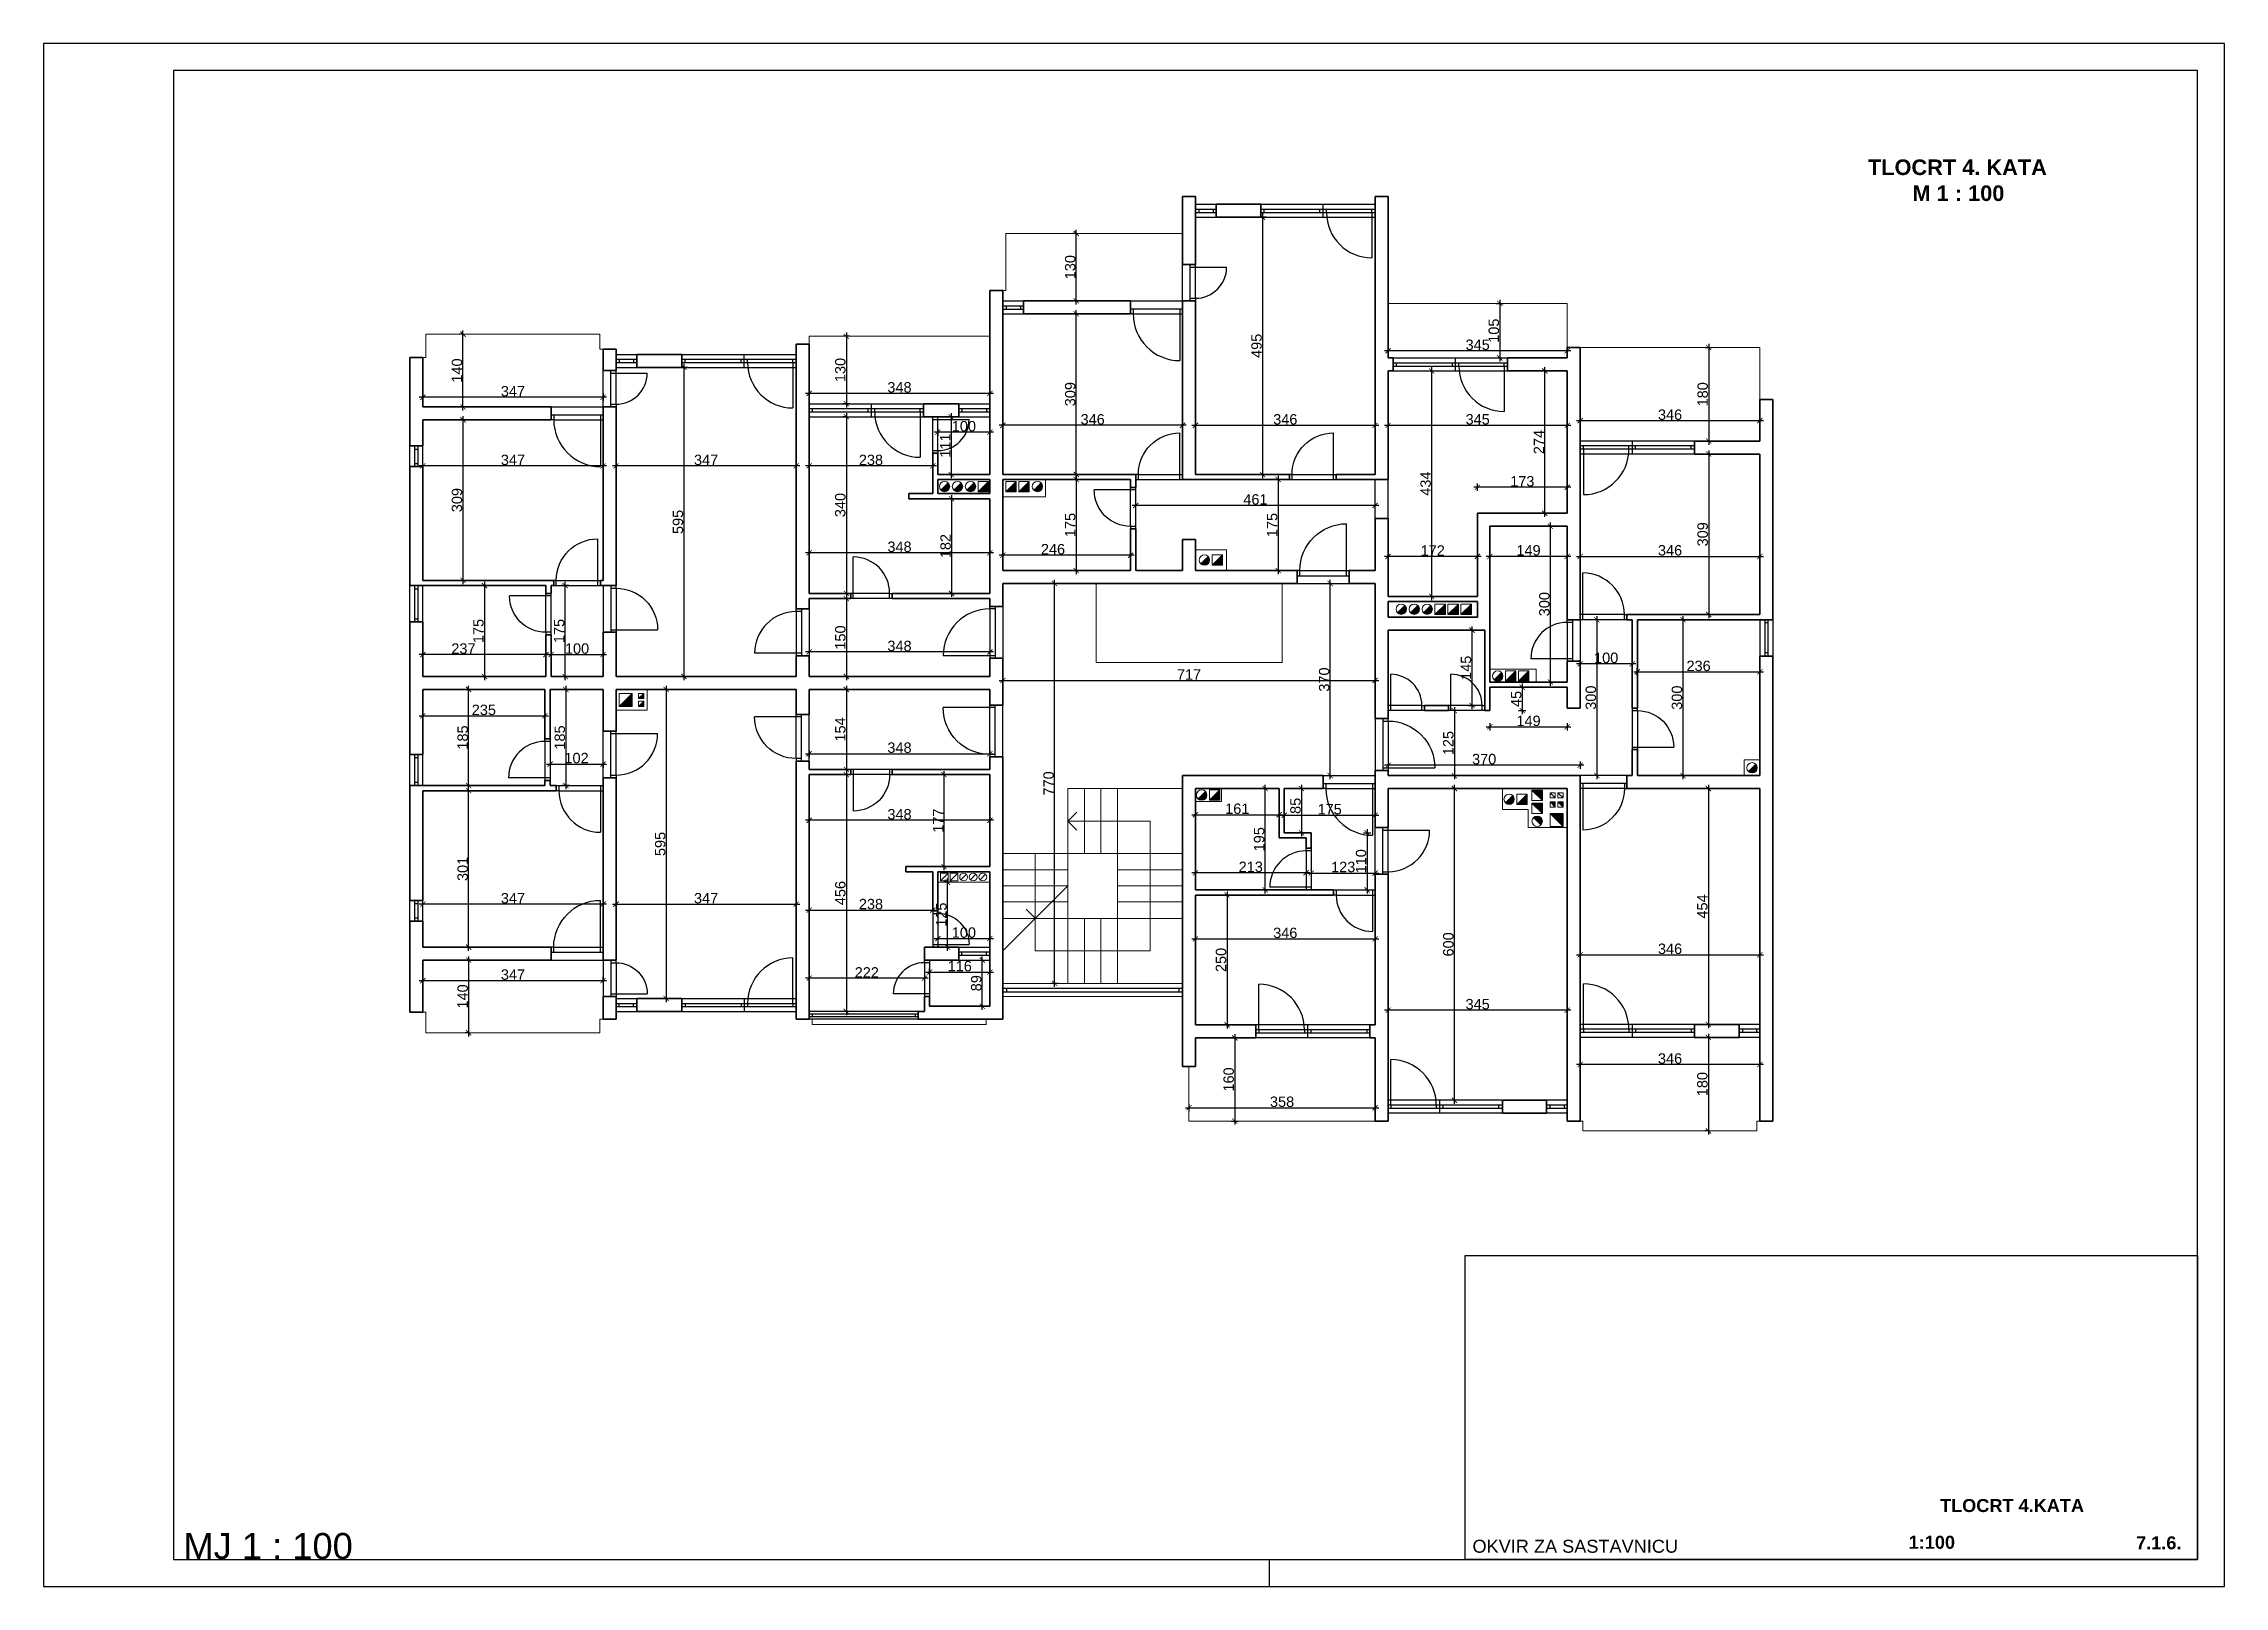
# Paper-space layout '7.1.6_KP_4.Kat' of a CAD drawing. Header units: centimetres, sheet in millimetres. Extents: x 0 to 420, y 0 to 297.
# The model-space entities are those that its viewports show. They can reach past a viewport. Long polylines and large blocks are cut down to what shows.
import ezdxf

# ---------------------------------------------------------------- set-up
doc = ezdxf.new("R2010")
doc.units = ezdxf.units.CM
doc.header["$PDMODE"] = 35
doc.header["$PDSIZE"] = 0.1
doc.linetypes.add('HIDDENX2', pattern=[19.05, 12.7, -6.35])
for name, color, linetype in [('_radni', 3, 'Continuous'), ('SAST_Okvir', 8, 'Continuous'), ('SAST_Tekst i Sastavnica', 7, 'Continuous'), ('SAST_Viewports', 8, 'Continuous'), ('TP_Hatch', 252, 'Continuous'), ('TP_Hidden', 8, 'HIDDENX2'), ('TP_Kotiranje', 3, 'Continuous'), ('TP_Otvori', 8, 'Continuous'), ('TP_Otvori.block', 8, 'Continuous')]:
    doc.layers.add(name, color=color, linetype=linetype)
doc.layers.add('SAST_Linija sastavnice', color=3, linetype='Continuous', plot=False)
for name, color, linetype, lineweight in [('SASTAVNICA', 7, 'Continuous', 0), ('TP_01 - 0.35', 1, 'Continuous', 35), ('TP_03 - 0.15', 3, 'Continuous', 15), ('TP_07 - 0.20', 7, 'Continuous', 20)]:
    doc.layers.add(name, color=color, linetype=linetype, lineweight=lineweight)
doc.styles.add('Kota', font='arialbd.ttf')
doc.styles.add('opisi', font='arial.ttf', dxfattribs={"height": 20})
doc.styles.get("Standard").update_dxf_attribs({"font": 'arial.ttf'})
doc.dimstyles.new('Radni', dxfattribs={"dimtxt": 20, "dimasz": 10, "dimexe": 7, "dimexo": 7, "dimgap": 1.25, "dimtad": 1, "dimdec": 1, "dimrnd": 0.5, "dimdsep": 46, "dimtxsty": 'Standard', "dimblk": 'ARCHTICK', "dimcen": 10, "dimdle": 7, "dimclrd": 256, "dimclre": 256, "dimadec": 1, "dimazin": 0, "dimtm": 1e-09, "dimtfac": 1, "dimtdec": 1, "dimtix": 1, "dimtmove": 0, "dimatfit": 0, "dimfxl": 7, "dimfxlon": 1, "dimarcsym": 0})

psp = doc.layouts.new('7.1.6_KP_4.Kat')

# ---------------------------------------------------------------- texts
at = {"layer": 'SAST_Tekst i Sastavnica', "char_height": 2.5, "style": 'opisi'}
for s, insert, width, attachment_point in [('{\\fArial|b1|i0|c238|p34;TLOCRT 4.KATA}', (379.1, 16.81), 47.3002, 2), ('{\\fArial|b1|i0|c238|p34;1:100}', (359.19, 9.74), 356.04, 1), ('{\\fArial|b1|i0|c238|p34;7.1.6.}', (402.99, 9.63), 6.3651, 1)]:
    psp.add_mtext(s, dxfattribs=dict(at, insert=insert, width=width, attachment_point=attachment_point))

msp = doc.modelspace()

# ---------------------------------------------------------------- texts
at = {"layer": 'SAST_Linija sastavnice', "attachment_point": 7, "rotation": 360}
for s, insert, char_height in [(' MJ 1 : 100', (646198010.92, 503274569.11), 50), ('OKVIR ZA SASTAVNICU', (646200512.84, 503274581.46), 25)]:
    msp.add_mtext(s, dxfattribs=dict(at, insert=insert, char_height=char_height))
at = {"layer": 'SASTAVNICA', "insert": (646201267.96, 503277264.13), "char_height": 30, "attachment_point": 1, "style": 'Kota'}
msp.add_mtext_dynamic_manual_height_columns('\\pi6.49754;TLOCRT 4. KATA\\P\\pi92.2513;M 1 : 100', width=356.5012, gutter_width=125, heights=[0], dxfattribs=at)

# ---------------------------------------------------------------- blocks, each defined once
blk = doc.blocks.new('*U527')
at = {"layer": 'TP_01 - 0.35'}
for p, q in [((0, 0), (0, -30)), ((48, 0), (48, -30))]:
    blk.add_line(p, q, dxfattribs=at)
at = {"layer": 'TP_Otvori'}
for p, q in [((0, 0), (48, 0)), ((0, -11.3), (48, -11.3)), ((0, -18.8), (48, -18.8)), ((0, -30), (48, -30)), ((7.5, -11.3), (7.5, -18.8)), ((40.5, -11.3), (40.5, -18.8))]:
    blk.add_line(p, q, dxfattribs=at)
blk = doc.blocks.new('*U90')
at = {"layer": 'TP_01 - 0.35'}
for p, q in [((0, 0), (0, -30)), ((84, 0), (84, -30))]:
    blk.add_line(p, q, dxfattribs=at)
at = {"layer": 'TP_Otvori'}
for p, q in [((0, 0), (84, 0)), ((0, -11.3), (84, -11.3)), ((0, -18.8), (84, -18.8)), ((0, -30), (84, -30)), ((7.5, -11.3), (7.5, -18.8)), ((76.5, -11.3), (76.5, -18.8))]:
    blk.add_line(p, q, dxfattribs=at)
blk = doc.blocks.new('*U523')
at = {"layer": 'TP_Otvori'}
for p, q in [((5, 0), (5, 80)), ((5, 0), (0, 0)), ((85, 0), (5, 0)), ((5, -10), (5, 0)), ((85, -10), (85, 0)), ((85, 0), (90, 0)), ((90, -10), (0, -10))]:
    blk.add_line(p, q, dxfattribs=at)
blk.add_arc((5, 0), 80, 0, 90, dxfattribs=at)
blk = doc.blocks.new('*U525')
at = {"layer": 'TP_Otvori'}
for p, q in [((5, 0), (5, 90)), ((5, 0), (0, 0)), ((95, 0), (5, 0)), ((5, -10), (5, 0)), ((95, -10), (95, 0)), ((95, 0), (100, 0)), ((100, -10), (0, -10))]:
    blk.add_line(p, q, dxfattribs=at)
blk.add_arc((5, 0), 90, 0, 90, dxfattribs=at)
blk = doc.blocks.new('*U524')
at = {"layer": 'TP_Otvori'}
for p, q in [((5, 0), (5, 70)), ((5, 0), (0, 0)), ((75, 0), (5, 0)), ((5, -10), (5, 0)), ((75, -10), (75, 0)), ((75, 0), (80, 0)), ((80, -10), (0, -10))]:
    blk.add_line(p, q, dxfattribs=at)
blk.add_arc((5, 0), 70, 0, 90, dxfattribs=at)
blk = doc.blocks.new('*U526')
at = {"layer": 'TP_Otvori'}
for p, q in [((5, 0), (5, 60)), ((5, 0), (0, 0)), ((65, 0), (5, 0)), ((5, -10), (5, 0)), ((65, -10), (65, 0)), ((65, 0), (70, 0)), ((70, -10), (0, -10))]:
    blk.add_line(p, q, dxfattribs=at)
blk.add_arc((5, 0), 60, 0, 90, dxfattribs=at)
blk = doc.blocks.new('*U528')
at = {"layer": 'TP_01 - 0.35'}
for p, q in [((0, 0), (0, -30)), ((72, 0), (72, -30))]:
    blk.add_line(p, q, dxfattribs=at)
at = {"layer": 'TP_Otvori'}
for p, q in [((0, 0), (72, 0)), ((0, -11.3), (72, -11.3)), ((0, -18.8), (72, -18.8)), ((0, -30), (72, -30)), ((7.5, -11.3), (7.5, -18.8)), ((64.5, -11.3), (64.5, -18.8))]:
    blk.add_line(p, q, dxfattribs=at)
blk = doc.blocks.new('*U89')
at = {"layer": 'TP_01 - 0.35'}
for p, q in [((0, 0), (0, -30)), ((48, 0), (48, -30))]:
    blk.add_line(p, q, dxfattribs=at)
at = {"layer": 'TP_Otvori'}
for p, q in [((0, 0), (48, 0)), ((0, -11.3), (48, -11.3)), ((0, -18.8), (48, -18.8)), ((0, -30), (48, -30)), ((7.5, -11.3), (7.5, -18.8)), ((40.5, -11.3), (40.5, -18.8))]:
    blk.add_line(p, q, dxfattribs=at)
blk = doc.blocks.new('*U87')
at = {"layer": 'TP_01 - 0.35'}
for p, q in [((0, 0), (0, -30)), ((72, 0), (72, -30))]:
    blk.add_line(p, q, dxfattribs=at)
at = {"layer": 'TP_Otvori'}
for p, q in [((0, 0), (72, 0)), ((0, -11.3), (72, -11.3)), ((0, -18.8), (72, -18.8)), ((0, -30), (72, -30)), ((7.5, -11.3), (7.5, -18.8)), ((64.5, -11.3), (64.5, -18.8))]:
    blk.add_line(p, q, dxfattribs=at)
blk = doc.blocks.new('*U102')
at = {"layer": 'TP_01 - 0.35'}
for p, q in [((0, 0), (0, -30)), ((48, 0), (48, -30))]:
    blk.add_line(p, q, dxfattribs=at)
at = {"layer": 'TP_Otvori'}
for p, q in [((0, 0), (48, 0)), ((0, -11.3), (48, -11.3)), ((0, -18.8), (48, -18.8)), ((0, -30), (48, -30)), ((7.5, -11.3), (7.5, -18.8)), ((40.5, -11.3), (40.5, -18.8))]:
    blk.add_line(p, q, dxfattribs=at)
blk = doc.blocks.new('_ArchTick')
at = {"color": 0, "linetype": 'ByBlock', "const_width": 0.15}
blk.add_lwpolyline([(-0.5, -0.5), (0.5, 0.5)], dxfattribs=at)
blk = doc.blocks.new('*D345')
at = {"layer": 'Defpoints', "color": 0, "transparency": 16777216}
for p in [(646199409.3, 503276923.8), (646199306.9, 503276793.8), (646199409.3, 503276793.8)]:
    blk.add_point(p, dxfattribs=at)
at = {"layer": 'TP_Kotiranje', "lineweight": -2, "transparency": 16777216}
for p, q in [((646199306.9, 503276930.8), (646199306.9, 503276786.8)), ((646199313.9, 503276923.8), (646199299.9, 503276923.8)), ((646199313.9, 503276793.8), (646199299.9, 503276793.8))]:
    blk.add_line(p, q, dxfattribs=at)
at = {"layer": 'TP_Kotiranje', "lineweight": -2, "transparency": 16777216, "xscale": 10, "yscale": 10, "zscale": 10}
for p, rotation in [((646199306.9, 503276923.8), 90), ((646199306.9, 503276793.8), 270)]:
    blk.add_blockref('_ArchTick', p, dxfattribs=dict(at, rotation=rotation))
at = {"layer": 'TP_Kotiranje', "color": 0, "transparency": 16777216, "insert": (646199295.4, 503276858.8), "char_height": 20, "attachment_point": 5, "rotation": 90}
blk.add_mtext('130', dxfattribs=at)
blk = doc.blocks.new('*D346')
at = {"layer": 'Defpoints', "color": 0, "transparency": 16777216}
for p in [(646199306.9, 503276768.8), (646199306.9, 503276428.8), (646199306.9, 503276428.8)]:
    blk.add_point(p, dxfattribs=at)
at = {"layer": 'TP_Kotiranje', "lineweight": -2, "transparency": 16777216}
for p, q in [((646199306.9, 503276768.8), (646199299.9, 503276768.8)), ((646199306.9, 503276775.8), (646199306.9, 503276421.8)), ((646199306.9, 503276428.8), (646199299.9, 503276428.8))]:
    blk.add_line(p, q, dxfattribs=at)
at = {"layer": 'TP_Kotiranje', "lineweight": -2, "transparency": 16777216, "xscale": 10, "yscale": 10, "zscale": 10}
for p, rotation in [((646199306.9, 503276768.8), 90), ((646199306.9, 503276428.8), 270)]:
    blk.add_blockref('_ArchTick', p, dxfattribs=dict(at, rotation=rotation))
at = {"layer": 'TP_Kotiranje', "color": 0, "transparency": 16777216, "insert": (646199295.4, 503276598.8), "char_height": 20, "attachment_point": 5, "rotation": 90}
blk.add_mtext('340', dxfattribs=at)
blk = doc.blocks.new('*D347')
at = {"layer": 'Defpoints', "color": 0, "transparency": 16777216}
for p in [(646199306.9, 503276418.8), (646199306.9, 503276268.8), (646199306.9, 503276268.8)]:
    blk.add_point(p, dxfattribs=at)
at = {"layer": 'TP_Kotiranje', "lineweight": -2, "transparency": 16777216}
for p, q in [((646199306.9, 503276425.8), (646199306.9, 503276261.8)), ((646199306.9, 503276418.8), (646199299.9, 503276418.8)), ((646199306.9, 503276268.8), (646199299.9, 503276268.8))]:
    blk.add_line(p, q, dxfattribs=at)
at = {"layer": 'TP_Kotiranje', "lineweight": -2, "transparency": 16777216, "xscale": 10, "yscale": 10, "zscale": 10}
for p, rotation in [((646199306.9, 503276418.8), 90), ((646199306.9, 503276268.8), 270)]:
    blk.add_blockref('_ArchTick', p, dxfattribs=dict(at, rotation=rotation))
at = {"layer": 'TP_Kotiranje', "color": 0, "transparency": 16777216, "insert": (646199295.4, 503276343.8), "char_height": 20, "attachment_point": 5, "rotation": 90}
blk.add_mtext('150', dxfattribs=at)
blk = doc.blocks.new('*D348')
at = {"layer": 'Defpoints', "color": 0, "transparency": 16777216}
for p in [(646199306.9, 503276243.8), (646199306.9, 503276089.8), (646199306.9, 503276089.8)]:
    blk.add_point(p, dxfattribs=at)
at = {"layer": 'TP_Kotiranje', "lineweight": -2, "transparency": 16777216}
for p, q in [((646199306.9, 503276243.8), (646199299.9, 503276243.8)), ((646199306.9, 503276250.8), (646199306.9, 503276082.8)), ((646199306.9, 503276089.8), (646199299.9, 503276089.8))]:
    blk.add_line(p, q, dxfattribs=at)
at = {"layer": 'TP_Kotiranje', "lineweight": -2, "transparency": 16777216, "xscale": 10, "yscale": 10, "zscale": 10}
for p, rotation in [((646199306.9, 503276243.8), 90), ((646199306.9, 503276089.8), 270)]:
    blk.add_blockref('_ArchTick', p, dxfattribs=dict(at, rotation=rotation))
at = {"layer": 'TP_Kotiranje', "color": 0, "transparency": 16777216, "insert": (646199295.4, 503276166.8), "char_height": 20, "attachment_point": 5, "rotation": 90}
blk.add_mtext('154', dxfattribs=at)
blk = doc.blocks.new('*D349')
at = {"layer": 'Defpoints', "color": 0, "transparency": 16777216}
for p in [(646199306.9, 503276079.8), (646199306.9, 503275623.8), (646199306.9, 503275623.8)]:
    blk.add_point(p, dxfattribs=at)
at = {"layer": 'TP_Kotiranje', "lineweight": -2, "transparency": 16777216}
for p, q in [((646199306.9, 503276086.8), (646199306.9, 503275616.8)), ((646199306.9, 503276079.8), (646199313.9, 503276079.8)), ((646199306.9, 503275623.8), (646199299.9, 503275623.8))]:
    blk.add_line(p, q, dxfattribs=at)
at = {"layer": 'TP_Kotiranje', "lineweight": -2, "transparency": 16777216, "xscale": 10, "yscale": 10, "zscale": 10}
for p, rotation in [((646199306.9, 503276079.8), 90), ((646199306.9, 503275623.8), 270)]:
    blk.add_blockref('_ArchTick', p, dxfattribs=dict(at, rotation=rotation))
at = {"layer": 'TP_Kotiranje', "color": 0, "transparency": 16777216, "insert": (646199295.4, 503275851.8), "char_height": 20, "attachment_point": 5, "rotation": 90}
blk.add_mtext('456', dxfattribs=at)
blk = doc.blocks.new('*D350')
at = {"layer": 'Defpoints', "color": 0, "transparency": 16777216}
for p in [(646199523.3, 503275722.8), (646199568.7, 503275722.8), (646199525.3, 503275633.8)]:
    blk.add_point(p, dxfattribs=at)
at = {"layer": 'TP_Kotiranje', "lineweight": -2, "transparency": 16777216}
for p, q in [((646199561.7, 503275722.8), (646199575.7, 503275722.8)), ((646199568.7, 503275626.8), (646199568.7, 503275729.8)), ((646199561.7, 503275633.8), (646199575.7, 503275633.8))]:
    blk.add_line(p, q, dxfattribs=at)
at = {"layer": 'TP_Kotiranje', "lineweight": -2, "transparency": 16777216, "xscale": 10, "yscale": 10, "zscale": 10}
for p, rotation in [((646199568.7, 503275722.8), 90), ((646199568.7, 503275633.8), 270)]:
    blk.add_blockref('_ArchTick', p, dxfattribs=dict(at, rotation=rotation))
at = {"layer": 'TP_Kotiranje', "color": 0, "transparency": 16777216, "insert": (646199557.2, 503275678.3), "char_height": 20, "attachment_point": 5, "rotation": 90}
blk.add_mtext('89', dxfattribs=at)
blk = doc.blocks.new('*D351')
at = {"layer": 'Defpoints', "color": 0, "transparency": 16777216}
for p in [(646199501.5, 503275872.8), (646199556, 503275872.8), (646199556, 503275747.8)]:
    blk.add_point(p, dxfattribs=at)
at = {"layer": 'TP_Kotiranje', "lineweight": -2, "transparency": 16777216}
for p, q in [((646199501.5, 503275740.8), (646199501.5, 503275879.8)), ((646199508.5, 503275872.8), (646199494.5, 503275872.8)), ((646199508.5, 503275747.8), (646199494.5, 503275747.8))]:
    blk.add_line(p, q, dxfattribs=at)
at = {"layer": 'TP_Kotiranje', "lineweight": -2, "transparency": 16777216, "xscale": 10, "yscale": 10, "zscale": 10}
for p, rotation in [((646199501.5, 503275872.8), 90), ((646199501.5, 503275747.8), 270)]:
    blk.add_blockref('_ArchTick', p, dxfattribs=dict(at, rotation=rotation))
at = {"layer": 'TP_Kotiranje', "color": 0, "transparency": 16777216, "insert": (646199490, 503275810.3), "char_height": 20, "attachment_point": 5, "rotation": 90}
blk.add_mtext('125', dxfattribs=at)
blk = doc.blocks.new('*D352')
at = {"layer": 'Defpoints', "color": 0, "transparency": 16777216}
for p in [(646199483.3, 503275855.3), (646199583.3, 503275855.3), (646199583.3, 503275764.2)]:
    blk.add_point(p, dxfattribs=at)
at = {"layer": 'TP_Kotiranje', "lineweight": -2, "transparency": 16777216}
for p, q in [((646199476.3, 503275764.2), (646199590.3, 503275764.2)), ((646199483.3, 503275771.2), (646199483.3, 503275757.2)), ((646199583.3, 503275771.2), (646199583.3, 503275757.2))]:
    blk.add_line(p, q, dxfattribs=at)
at = {"layer": 'TP_Kotiranje', "lineweight": -2, "transparency": 16777216, "xscale": 10, "yscale": 10, "zscale": 10, "rotation": 180}
blk.add_blockref('_ArchTick', (646199483.3, 503275764.2), dxfattribs=at)
at = {"layer": 'TP_Kotiranje', "lineweight": -2, "transparency": 16777216, "xscale": 10, "yscale": 10, "zscale": 10}
blk.add_blockref('_ArchTick', (646199583.3, 503275764.2), dxfattribs=at)
at = {"layer": 'TP_Kotiranje', "color": 0, "transparency": 16777216, "insert": (646199533.3, 503275775.6), "char_height": 20, "attachment_point": 5}
blk.add_mtext('100', dxfattribs=at)
blk = doc.blocks.new('*D353')
at = {"layer": 'Defpoints', "color": 0, "transparency": 16777216}
for p in [(646199467.3, 503275687.8), (646199583.3, 503275699.7), (646199583.3, 503275687.8)]:
    blk.add_point(p, dxfattribs=at)
at = {"layer": 'TP_Kotiranje', "lineweight": -2, "transparency": 16777216}
for p, q in [((646199460.3, 503275699.7), (646199590.3, 503275699.7)), ((646199467.3, 503275694.8), (646199467.3, 503275706.7)), ((646199583.3, 503275694.8), (646199583.3, 503275706.7))]:
    blk.add_line(p, q, dxfattribs=at)
at = {"layer": 'TP_Kotiranje', "lineweight": -2, "transparency": 16777216, "xscale": 10, "yscale": 10, "zscale": 10, "rotation": 180}
blk.add_blockref('_ArchTick', (646199467.3, 503275699.7), dxfattribs=at)
at = {"layer": 'TP_Kotiranje', "lineweight": -2, "transparency": 16777216, "xscale": 10, "yscale": 10, "zscale": 10}
blk.add_blockref('_ArchTick', (646199583.3, 503275699.7), dxfattribs=at)
at = {"layer": 'TP_Kotiranje', "color": 0, "transparency": 16777216, "insert": (646199525.3, 503275711.1), "char_height": 20, "attachment_point": 5}
blk.add_mtext('116', dxfattribs=at)
blk = doc.blocks.new('*D354')
at = {"layer": 'Defpoints', "color": 0, "transparency": 16777216}
for p in [(646199708, 503276447.8), (646199954.3, 503276447.8), (646199954.3, 503275678)]:
    blk.add_point(p, dxfattribs=at)
at = {"layer": 'TP_Kotiranje', "lineweight": -2, "transparency": 16777216}
for p, q in [((646199715, 503276447.8), (646199701, 503276447.8)), ((646199708, 503275671), (646199708, 503276454.8)), ((646199715, 503275678), (646199701, 503275678))]:
    blk.add_line(p, q, dxfattribs=at)
at = {"layer": 'TP_Kotiranje', "lineweight": -2, "transparency": 16777216, "xscale": 10, "yscale": 10, "zscale": 10}
for p, rotation in [((646199708, 503276447.8), 90), ((646199708, 503275678), 270)]:
    blk.add_blockref('_ArchTick', p, dxfattribs=dict(at, rotation=rotation))
at = {"layer": 'TP_Kotiranje', "color": 0, "transparency": 16777216, "insert": (646199696.6, 503276062.9), "char_height": 20, "attachment_point": 5, "rotation": 90}
blk.add_mtext('770', dxfattribs=at)
blk = doc.blocks.new('*D355')
at = {"layer": 'Defpoints', "color": 0, "transparency": 16777216}
for p in [(646199608.3, 503276258.8), (646200325.3, 503276261.2), (646200325.3, 503276258.8)]:
    blk.add_point(p, dxfattribs=at)
at = {"layer": 'TP_Kotiranje', "lineweight": -2, "transparency": 16777216}
for p, q in [((646199601.3, 503276261.2), (646200332.3, 503276261.2)), ((646199608.3, 503276261.2), (646199608.3, 503276268.2)), ((646200325.3, 503276261.2), (646200325.3, 503276268.2))]:
    blk.add_line(p, q, dxfattribs=at)
at = {"layer": 'TP_Kotiranje', "lineweight": -2, "transparency": 16777216, "xscale": 10, "yscale": 10, "zscale": 10, "rotation": 180}
blk.add_blockref('_ArchTick', (646199608.3, 503276261.2), dxfattribs=at)
at = {"layer": 'TP_Kotiranje', "lineweight": -2, "transparency": 16777216, "xscale": 10, "yscale": 10, "zscale": 10}
blk.add_blockref('_ArchTick', (646200325.3, 503276261.2), dxfattribs=at)
at = {"layer": 'TP_Kotiranje', "color": 0, "transparency": 16777216, "insert": (646199966.8, 503276272.5), "char_height": 20, "attachment_point": 5}
blk.add_mtext('717', dxfattribs=at)
blk = doc.blocks.new('*D356')
at = {"layer": 'Defpoints', "color": 0, "transparency": 16777216}
for p in [(646200089.8, 503276447.8), (646200238.8, 503276447.8), (646200089.8, 503276078)]:
    blk.add_point(p, dxfattribs=at)
at = {"layer": 'TP_Kotiranje', "lineweight": -2, "transparency": 16777216}
for p, q in [((646200231.8, 503276447.8), (646200245.8, 503276447.8)), ((646200238.8, 503276071), (646200238.8, 503276454.8)), ((646200231.8, 503276078), (646200245.8, 503276078))]:
    blk.add_line(p, q, dxfattribs=at)
at = {"layer": 'TP_Kotiranje', "lineweight": -2, "transparency": 16777216, "xscale": 10, "yscale": 10, "zscale": 10}
for p, rotation in [((646200238.8, 503276447.8), 90), ((646200238.8, 503276078), 270)]:
    blk.add_blockref('_ArchTick', p, dxfattribs=dict(at, rotation=rotation))
at = {"layer": 'TP_Kotiranje', "color": 0, "transparency": 16777216, "insert": (646200227.3, 503276262.9), "char_height": 20, "attachment_point": 5, "rotation": 90}
blk.add_mtext('370', dxfattribs=at)
blk = doc.blocks.new('*D357')
at = {"layer": 'Defpoints', "color": 0, "transparency": 16777216}
for p in [(646199731.3, 503276647.8), (646199731.3, 503276472.8), (646199749.6, 503276472.8)]:
    blk.add_point(p, dxfattribs=at)
at = {"layer": 'TP_Kotiranje', "lineweight": -2, "transparency": 16777216}
for p, q in [((646199742.6, 503276647.8), (646199756.6, 503276647.8)), ((646199749.6, 503276654.8), (646199749.6, 503276465.8)), ((646199742.6, 503276472.8), (646199756.6, 503276472.8))]:
    blk.add_line(p, q, dxfattribs=at)
at = {"layer": 'TP_Kotiranje', "lineweight": -2, "transparency": 16777216, "xscale": 10, "yscale": 10, "zscale": 10}
for p, rotation in [((646199749.6, 503276647.8), 90), ((646199749.6, 503276472.8), 270)]:
    blk.add_blockref('_ArchTick', p, dxfattribs=dict(at, rotation=rotation))
at = {"layer": 'TP_Kotiranje', "color": 0, "transparency": 16777216, "insert": (646199738.2, 503276560.3), "char_height": 20, "attachment_point": 5, "rotation": 90}
blk.add_mtext('175', dxfattribs=at)
blk = doc.blocks.new('*D358')
at = {"layer": 'Defpoints', "color": 0, "transparency": 16777216}
for p in [(646199749.6, 503276966.8), (646199749.6, 503276966.8), (646199749.6, 503276657.8)]:
    blk.add_point(p, dxfattribs=at)
at = {"layer": 'TP_Kotiranje', "lineweight": -2, "transparency": 16777216}
for p, q in [((646199749.6, 503276650.8), (646199749.6, 503276973.8)), ((646199749.6, 503276966.8), (646199742.6, 503276966.8)), ((646199749.6, 503276657.8), (646199756.6, 503276657.8))]:
    blk.add_line(p, q, dxfattribs=at)
at = {"layer": 'TP_Kotiranje', "lineweight": -2, "transparency": 16777216, "xscale": 10, "yscale": 10, "zscale": 10}
for p, rotation in [((646199749.6, 503276966.8), 90), ((646199749.6, 503276657.8), 270)]:
    blk.add_blockref('_ArchTick', p, dxfattribs=dict(at, rotation=rotation))
at = {"layer": 'TP_Kotiranje', "color": 0, "transparency": 16777216, "insert": (646199738.2, 503276812.3), "char_height": 20, "attachment_point": 5, "rotation": 90}
blk.add_mtext('309', dxfattribs=at)
blk = doc.blocks.new('*D359')
at = {"layer": 'Defpoints', "color": 0, "transparency": 16777216}
for p in [(646199749.6, 503277121.8), (646199749.6, 503277121.8), (646199749.6, 503276991.8)]:
    blk.add_point(p, dxfattribs=at)
at = {"layer": 'TP_Kotiranje', "lineweight": -2, "transparency": 16777216}
for p, q in [((646199749.6, 503277121.8), (646199742.6, 503277121.8)), ((646199749.6, 503276984.8), (646199749.6, 503277128.8)), ((646199749.6, 503276991.8), (646199756.6, 503276991.8))]:
    blk.add_line(p, q, dxfattribs=at)
at = {"layer": 'TP_Kotiranje', "lineweight": -2, "transparency": 16777216, "xscale": 10, "yscale": 10, "zscale": 10}
for p, rotation in [((646199749.6, 503277121.8), 90), ((646199749.6, 503276991.8), 270)]:
    blk.add_blockref('_ArchTick', p, dxfattribs=dict(at, rotation=rotation))
at = {"layer": 'TP_Kotiranje', "color": 0, "transparency": 16777216, "insert": (646199738.2, 503277056.8), "char_height": 20, "attachment_point": 5, "rotation": 90}
blk.add_mtext('130', dxfattribs=at)
blk = doc.blocks.new('*D360')
at = {"layer": 'Defpoints', "color": 0, "transparency": 16777216}
for p in [(646200165.3, 503277152.8), (646200108.4, 503276657.8), (646200160.3, 503276657.8)]:
    blk.add_point(p, dxfattribs=at)
at = {"layer": 'TP_Kotiranje', "lineweight": -2, "transparency": 16777216}
for p, q in [((646200115.4, 503277152.8), (646200101.4, 503277152.8)), ((646200108.4, 503277159.8), (646200108.4, 503276650.8)), ((646200115.4, 503276657.8), (646200101.4, 503276657.8))]:
    blk.add_line(p, q, dxfattribs=at)
at = {"layer": 'TP_Kotiranje', "lineweight": -2, "transparency": 16777216, "xscale": 10, "yscale": 10, "zscale": 10}
for p, rotation in [((646200108.4, 503277152.8), 90), ((646200108.4, 503276657.8), 270)]:
    blk.add_blockref('_ArchTick', p, dxfattribs=dict(at, rotation=rotation))
at = {"layer": 'TP_Kotiranje', "color": 0, "transparency": 16777216, "insert": (646200097, 503276905.3), "char_height": 20, "attachment_point": 5, "rotation": 90}
blk.add_mtext('495', dxfattribs=at)
blk = doc.blocks.new('*D361')
at = {"layer": 'Defpoints', "color": 0, "transparency": 16777216}
for p in [(646200108.4, 503276647.8), (646200108.4, 503276472.8), (646200138.6, 503276472.8)]:
    blk.add_point(p, dxfattribs=at)
at = {"layer": 'TP_Kotiranje', "lineweight": -2, "transparency": 16777216}
for p, q in [((646200131.6, 503276647.8), (646200145.6, 503276647.8)), ((646200138.6, 503276654.8), (646200138.6, 503276465.8)), ((646200131.6, 503276472.8), (646200145.6, 503276472.8))]:
    blk.add_line(p, q, dxfattribs=at)
at = {"layer": 'TP_Kotiranje', "lineweight": -2, "transparency": 16777216, "xscale": 10, "yscale": 10, "zscale": 10}
for p, rotation in [((646200138.6, 503276647.8), 90), ((646200138.6, 503276472.8), 270)]:
    blk.add_blockref('_ArchTick', p, dxfattribs=dict(at, rotation=rotation))
at = {"layer": 'TP_Kotiranje', "color": 0, "transparency": 16777216, "insert": (646200127.1, 503276560.3), "char_height": 20, "attachment_point": 5, "rotation": 90}
blk.add_mtext('175', dxfattribs=at)
blk = doc.blocks.new('*D362')
at = {"layer": 'Defpoints', "color": 0, "transparency": 16777216}
for p in [(646200420.3, 503276857), (646200434.1, 503276423), (646200436.3, 503276423)]:
    blk.add_point(p, dxfattribs=at)
at = {"layer": 'TP_Kotiranje', "lineweight": -2, "transparency": 16777216}
for p, q in [((646200427.3, 503276857), (646200441.1, 503276857)), ((646200434.1, 503276864), (646200434.1, 503276416)), ((646200434.1, 503276423), (646200427.1, 503276423))]:
    blk.add_line(p, q, dxfattribs=at)
at = {"layer": 'TP_Kotiranje', "lineweight": -2, "transparency": 16777216, "xscale": 10, "yscale": 10, "zscale": 10}
for p, rotation in [((646200434.1, 503276857), 90), ((646200434.1, 503276423), 270)]:
    blk.add_blockref('_ArchTick', p, dxfattribs=dict(at, rotation=rotation))
at = {"layer": 'TP_Kotiranje', "color": 0, "transparency": 16777216, "insert": (646200422.6, 503276640), "char_height": 20, "attachment_point": 5, "rotation": 90}
blk.add_mtext('434', dxfattribs=at)
blk = doc.blocks.new('*D363')
at = {"layer": 'Defpoints', "color": 0, "transparency": 16777216}
for p in [(646200350.3, 503276503), (646200350.3, 503276500), (646200522.3, 503276503)]:
    blk.add_point(p, dxfattribs=at)
at = {"layer": 'TP_Kotiranje', "lineweight": -2, "transparency": 16777216}
for p, q in [((646200529.3, 503276500), (646200343.3, 503276500)), ((646200350.3, 503276500), (646200350.3, 503276493)), ((646200522.3, 503276500), (646200522.3, 503276493))]:
    blk.add_line(p, q, dxfattribs=at)
at = {"layer": 'TP_Kotiranje', "lineweight": -2, "transparency": 16777216, "xscale": 10, "yscale": 10, "zscale": 10, "rotation": 180}
blk.add_blockref('_ArchTick', (646200350.3, 503276500), dxfattribs=at)
at = {"layer": 'TP_Kotiranje', "lineweight": -2, "transparency": 16777216, "xscale": 10, "yscale": 10, "zscale": 10}
blk.add_blockref('_ArchTick', (646200522.3, 503276500), dxfattribs=at)
at = {"layer": 'TP_Kotiranje', "color": 0, "transparency": 16777216, "insert": (646200436.3, 503276511.3), "char_height": 20, "attachment_point": 5}
blk.add_mtext('172', dxfattribs=at)
blk = doc.blocks.new('*D364')
at = {"layer": 'Defpoints', "color": 0, "transparency": 16777216}
for p in [(646200637.8, 503276857), (646200652.1, 503276857), (646200608.8, 503276583)]:
    blk.add_point(p, dxfattribs=at)
at = {"layer": 'TP_Kotiranje', "lineweight": -2, "transparency": 16777216}
for p, q in [((646200645.1, 503276857), (646200659.1, 503276857)), ((646200652.1, 503276576), (646200652.1, 503276864)), ((646200645.1, 503276583), (646200659.1, 503276583))]:
    blk.add_line(p, q, dxfattribs=at)
at = {"layer": 'TP_Kotiranje', "lineweight": -2, "transparency": 16777216, "xscale": 10, "yscale": 10, "zscale": 10}
for p, rotation in [((646200652.1, 503276857), 90), ((646200652.1, 503276583), 270)]:
    blk.add_blockref('_ArchTick', p, dxfattribs=dict(at, rotation=rotation))
at = {"layer": 'TP_Kotiranje', "color": 0, "transparency": 16777216, "insert": (646200640.8, 503276720), "char_height": 20, "attachment_point": 5, "rotation": 90}
blk.add_mtext('274', dxfattribs=at)
blk = doc.blocks.new('*D365')
at = {"layer": 'Defpoints', "color": 0, "transparency": 16777216}
for p in [(646200695.3, 503276720), (646200522.3, 503276633), (646200522.3, 503276583)]:
    blk.add_point(p, dxfattribs=at)
at = {"layer": 'TP_Kotiranje', "lineweight": -2, "transparency": 16777216}
for p, q in [((646200522.3, 503276626), (646200522.3, 503276640)), ((646200695.3, 503276640), (646200695.3, 503276626)), ((646200702.3, 503276633), (646200515.3, 503276633))]:
    blk.add_line(p, q, dxfattribs=at)
at = {"layer": 'TP_Kotiranje', "lineweight": -2, "transparency": 16777216, "xscale": 10, "yscale": 10, "zscale": 10, "rotation": 180}
blk.add_blockref('_ArchTick', (646200522.3, 503276633), dxfattribs=at)
at = {"layer": 'TP_Kotiranje', "lineweight": -2, "transparency": 16777216, "xscale": 10, "yscale": 10, "zscale": 10}
blk.add_blockref('_ArchTick', (646200695.3, 503276633), dxfattribs=at)
at = {"layer": 'TP_Kotiranje', "color": 0, "transparency": 16777216, "insert": (646200608.8, 503276644.5), "char_height": 20, "attachment_point": 5}
blk.add_mtext('173', dxfattribs=at)
blk = doc.blocks.new('*D366')
at = {"layer": 'Defpoints', "color": 0, "transparency": 16777216}
for p in [(646200893.3, 503276902), (646200893.3, 503276722), (646200967.7, 503276722)]:
    blk.add_point(p, dxfattribs=at)
at = {"layer": 'TP_Kotiranje', "lineweight": -2, "transparency": 16777216}
for p, q in [((646200960.7, 503276902), (646200974.7, 503276902)), ((646200967.7, 503276909), (646200967.7, 503276715)), ((646200960.7, 503276722), (646200974.7, 503276722))]:
    blk.add_line(p, q, dxfattribs=at)
at = {"layer": 'TP_Kotiranje', "lineweight": -2, "transparency": 16777216, "xscale": 10, "yscale": 10, "zscale": 10}
for p, rotation in [((646200967.7, 503276902), 90), ((646200967.7, 503276722), 270)]:
    blk.add_blockref('_ArchTick', p, dxfattribs=dict(at, rotation=rotation))
at = {"layer": 'TP_Kotiranje', "color": 0, "transparency": 16777216, "insert": (646200956.2, 503276812), "char_height": 20, "attachment_point": 5, "rotation": 90}
blk.add_mtext('180', dxfattribs=at)
blk = doc.blocks.new('*D367')
at = {"layer": 'Defpoints', "color": 0, "transparency": 16777216}
for p in [(646200967.7, 503276697), (646200967.7, 503276388), (646200967.7, 503276388)]:
    blk.add_point(p, dxfattribs=at)
at = {"layer": 'TP_Kotiranje', "lineweight": -2, "transparency": 16777216}
for p, q in [((646200967.7, 503276697), (646200960.7, 503276697)), ((646200967.7, 503276704), (646200967.7, 503276381)), ((646200967.7, 503276388), (646200960.7, 503276388))]:
    blk.add_line(p, q, dxfattribs=at)
at = {"layer": 'TP_Kotiranje', "lineweight": -2, "transparency": 16777216, "xscale": 10, "yscale": 10, "zscale": 10}
for p, rotation in [((646200967.7, 503276697), 90), ((646200967.7, 503276388), 270)]:
    blk.add_blockref('_ArchTick', p, dxfattribs=dict(at, rotation=rotation))
at = {"layer": 'TP_Kotiranje', "color": 0, "transparency": 16777216, "insert": (646200956.2, 503276542.5), "char_height": 20, "attachment_point": 5, "rotation": 90}
blk.add_mtext('309', dxfattribs=at)
blk = doc.blocks.new('*D368')
at = {"layer": 'Defpoints', "color": 0, "transparency": 16777216}
for p in [(646200967.7, 503276378), (646200918.2, 503276078), (646200967.7, 503276078)]:
    blk.add_point(p, dxfattribs=at)
at = {"layer": 'TP_Kotiranje', "lineweight": -2, "transparency": 16777216}
for p, q in [((646200918.2, 503276385), (646200918.2, 503276071)), ((646200925.2, 503276378), (646200911.2, 503276378)), ((646200925.2, 503276078), (646200911.2, 503276078))]:
    blk.add_line(p, q, dxfattribs=at)
at = {"layer": 'TP_Kotiranje', "lineweight": -2, "transparency": 16777216, "xscale": 10, "yscale": 10, "zscale": 10}
for p, rotation in [((646200918.2, 503276378), 90), ((646200918.2, 503276078), 270)]:
    blk.add_blockref('_ArchTick', p, dxfattribs=dict(at, rotation=rotation))
at = {"layer": 'TP_Kotiranje', "color": 0, "transparency": 16777216, "insert": (646200906.7, 503276228), "char_height": 20, "attachment_point": 5, "rotation": 90}
blk.add_mtext('300', dxfattribs=at)
blk = doc.blocks.new('*D369')
at = {"layer": 'Defpoints', "color": 0, "transparency": 16777216}
for p in [(646200918.2, 503276053), (646200918.2, 503275599), (646200967.1, 503275599)]:
    blk.add_point(p, dxfattribs=at)
at = {"layer": 'TP_Kotiranje', "lineweight": -2, "transparency": 16777216}
for p, q in [((646200960.1, 503276053), (646200974.1, 503276053)), ((646200967.1, 503276060), (646200967.1, 503275592)), ((646200960.1, 503275599), (646200974.1, 503275599))]:
    blk.add_line(p, q, dxfattribs=at)
at = {"layer": 'TP_Kotiranje', "lineweight": -2, "transparency": 16777216, "xscale": 10, "yscale": 10, "zscale": 10}
for p, rotation in [((646200967.1, 503276053), 90), ((646200967.1, 503275599), 270)]:
    blk.add_blockref('_ArchTick', p, dxfattribs=dict(at, rotation=rotation))
at = {"layer": 'TP_Kotiranje', "color": 0, "transparency": 16777216, "insert": (646200955.6, 503275826), "char_height": 20, "attachment_point": 5, "rotation": 90}
blk.add_mtext('454', dxfattribs=at)
blk = doc.blocks.new('*D370')
at = {"layer": 'Defpoints', "color": 0, "transparency": 16777216}
for p in [(646200967.1, 503275574), (646200967.1, 503275394), (646200967.1, 503275394)]:
    blk.add_point(p, dxfattribs=at)
at = {"layer": 'TP_Kotiranje', "lineweight": -2, "transparency": 16777216}
for p, q in [((646200967.1, 503275581), (646200967.1, 503275387)), ((646200967.1, 503275574), (646200974.1, 503275574)), ((646200967.1, 503275394), (646200960.1, 503275394))]:
    blk.add_line(p, q, dxfattribs=at)
at = {"layer": 'TP_Kotiranje', "lineweight": -2, "transparency": 16777216, "xscale": 10, "yscale": 10, "zscale": 10}
for p, rotation in [((646200967.1, 503275574), 90), ((646200967.1, 503275394), 270)]:
    blk.add_blockref('_ArchTick', p, dxfattribs=dict(at, rotation=rotation))
at = {"layer": 'TP_Kotiranje', "color": 0, "transparency": 16777216, "insert": (646200955.6, 503275484), "char_height": 20, "attachment_point": 5, "rotation": 90}
blk.add_mtext('180', dxfattribs=at)
blk = doc.blocks.new('*D371')
at = {"layer": 'Defpoints', "color": 0, "transparency": 16777216}
for p in [(646200477.9, 503276053), (646200509.3, 503276053), (646200509.3, 503275453)]:
    blk.add_point(p, dxfattribs=at)
at = {"layer": 'TP_Kotiranje', "lineweight": -2, "transparency": 16777216}
for p, q in [((646200484.9, 503276053), (646200470.9, 503276053)), ((646200477.9, 503275446), (646200477.9, 503276060)), ((646200484.9, 503275453), (646200470.9, 503275453))]:
    blk.add_line(p, q, dxfattribs=at)
at = {"layer": 'TP_Kotiranje', "lineweight": -2, "transparency": 16777216, "xscale": 10, "yscale": 10, "zscale": 10}
for p, rotation in [((646200477.9, 503276053), 90), ((646200477.9, 503275453), 270)]:
    blk.add_blockref('_ArchTick', p, dxfattribs=dict(at, rotation=rotation))
at = {"layer": 'TP_Kotiranje', "color": 0, "transparency": 16777216, "insert": (646200466.4, 503275753), "char_height": 20, "attachment_point": 5, "rotation": 90}
blk.add_mtext('600', dxfattribs=at)
blk = doc.blocks.new('*D372')
at = {"layer": 'Defpoints', "color": 0, "transparency": 16777216}
for p in [(646200487.9, 503276203), (646200477.9, 503276078), (646200487.9, 503276078)]:
    blk.add_point(p, dxfattribs=at)
at = {"layer": 'TP_Kotiranje', "lineweight": -2, "transparency": 16777216}
for p, q in [((646200480.9, 503276203), (646200470.9, 503276203)), ((646200477.9, 503276210), (646200477.9, 503276071)), ((646200480.9, 503276078), (646200470.9, 503276078))]:
    blk.add_line(p, q, dxfattribs=at)
at = {"layer": 'TP_Kotiranje', "lineweight": -2, "transparency": 16777216, "xscale": 10, "yscale": 10, "zscale": 10}
for p, rotation in [((646200477.9, 503276203), 90), ((646200477.9, 503276078), 270)]:
    blk.add_blockref('_ArchTick', p, dxfattribs=dict(at, rotation=rotation))
at = {"layer": 'TP_Kotiranje', "color": 0, "transparency": 16777216, "insert": (646200466.4, 503276140.5), "char_height": 20, "attachment_point": 5, "rotation": 90}
blk.add_mtext('125', dxfattribs=at)
blk = doc.blocks.new('*D373')
at = {"layer": 'Defpoints', "color": 0, "transparency": 16777216}
for p in [(646200479.2, 503276358), (646200511.9, 503276358), (646200479.2, 503276213)]:
    blk.add_point(p, dxfattribs=at)
at = {"layer": 'TP_Kotiranje', "lineweight": -2, "transparency": 16777216}
for p, q in [((646200504.9, 503276358), (646200518.9, 503276358)), ((646200511.9, 503276206), (646200511.9, 503276365)), ((646200504.9, 503276213), (646200518.9, 503276213))]:
    blk.add_line(p, q, dxfattribs=at)
at = {"layer": 'TP_Kotiranje', "lineweight": -2, "transparency": 16777216, "xscale": 10, "yscale": 10, "zscale": 10}
for p, rotation in [((646200511.9, 503276358), 90), ((646200511.9, 503276213), 270)]:
    blk.add_blockref('_ArchTick', p, dxfattribs=dict(at, rotation=rotation))
at = {"layer": 'TP_Kotiranje', "color": 0, "transparency": 16777216, "insert": (646200500.4, 503276285.5), "char_height": 20, "attachment_point": 5, "rotation": 90}
blk.add_mtext('145', dxfattribs=at)
blk = doc.blocks.new('*D374')
at = {"layer": 'Defpoints', "color": 0, "transparency": 16777216}
for p in [(646200662.8, 503276558), (646200695.3, 503276558), (646200695.3, 503276258)]:
    blk.add_point(p, dxfattribs=at)
at = {"layer": 'TP_Kotiranje', "lineweight": -2, "transparency": 16777216}
for p, q in [((646200669.8, 503276558), (646200655.8, 503276558)), ((646200662.8, 503276251), (646200662.8, 503276565)), ((646200669.8, 503276258), (646200655.8, 503276258))]:
    blk.add_line(p, q, dxfattribs=at)
at = {"layer": 'TP_Kotiranje', "lineweight": -2, "transparency": 16777216, "xscale": 10, "yscale": 10, "zscale": 10}
for p, rotation in [((646200662.8, 503276558), 90), ((646200662.8, 503276258), 270)]:
    blk.add_blockref('_ArchTick', p, dxfattribs=dict(at, rotation=rotation))
at = {"layer": 'TP_Kotiranje', "color": 0, "transparency": 16777216, "insert": (646200651.3, 503276408), "char_height": 20, "attachment_point": 5, "rotation": 90}
blk.add_mtext('300', dxfattribs=at)
blk = doc.blocks.new('*D375')
at = {"layer": 'Defpoints', "color": 0, "transparency": 16777216}
for p in [(646200546.3, 503276500), (646200546.3, 503276468), (646200695.3, 503276468)]:
    blk.add_point(p, dxfattribs=at)
at = {"layer": 'TP_Kotiranje', "lineweight": -2, "transparency": 16777216}
for p, q in [((646200702.3, 503276500), (646200539.3, 503276500)), ((646200546.3, 503276493), (646200546.3, 503276507)), ((646200695.3, 503276493), (646200695.3, 503276507))]:
    blk.add_line(p, q, dxfattribs=at)
at = {"layer": 'TP_Kotiranje', "lineweight": -2, "transparency": 16777216, "xscale": 10, "yscale": 10, "zscale": 10, "rotation": 180}
blk.add_blockref('_ArchTick', (646200546.3, 503276500), dxfattribs=at)
at = {"layer": 'TP_Kotiranje', "lineweight": -2, "transparency": 16777216, "xscale": 10, "yscale": 10, "zscale": 10}
blk.add_blockref('_ArchTick', (646200695.3, 503276500), dxfattribs=at)
at = {"layer": 'TP_Kotiranje', "color": 0, "transparency": 16777216, "insert": (646200620.8, 503276511.5), "char_height": 20, "attachment_point": 5}
blk.add_mtext('149', dxfattribs=at)
blk = doc.blocks.new('*D376')
at = {"layer": 'Defpoints', "color": 0, "transparency": 16777216}
for p in [(646200720.3, 503276500), (646201066.3, 503276500), (646201066.3, 503276500)]:
    blk.add_point(p, dxfattribs=at)
at = {"layer": 'TP_Kotiranje', "lineweight": -2, "transparency": 16777216}
for p, q in [((646200713.3, 503276500), (646201073.3, 503276500)), ((646200720.3, 503276500), (646200720.3, 503276493)), ((646201066.3, 503276500), (646201066.3, 503276507))]:
    blk.add_line(p, q, dxfattribs=at)
at = {"layer": 'TP_Kotiranje', "lineweight": -2, "transparency": 16777216, "xscale": 10, "yscale": 10, "zscale": 10, "rotation": 180}
blk.add_blockref('_ArchTick', (646200720.3, 503276500), dxfattribs=at)
at = {"layer": 'TP_Kotiranje', "lineweight": -2, "transparency": 16777216, "xscale": 10, "yscale": 10, "zscale": 10}
blk.add_blockref('_ArchTick', (646201066.3, 503276500), dxfattribs=at)
at = {"layer": 'TP_Kotiranje', "color": 0, "transparency": 16777216, "insert": (646200893.3, 503276511.5), "char_height": 20, "attachment_point": 5}
blk.add_mtext('346', dxfattribs=at)
blk = doc.blocks.new('*D377')
at = {"layer": 'Defpoints', "color": 0, "transparency": 16777216}
for p in [(646200720.3, 503276902), (646201066.3, 503276802), (646201066.3, 503276761.3)]:
    blk.add_point(p, dxfattribs=at)
at = {"layer": 'TP_Kotiranje', "lineweight": -2, "transparency": 16777216}
for p, q in [((646200713.3, 503276761.3), (646201073.3, 503276761.3)), ((646200720.3, 503276768.3), (646200720.3, 503276754.3)), ((646201066.3, 503276768.3), (646201066.3, 503276754.3))]:
    blk.add_line(p, q, dxfattribs=at)
at = {"layer": 'TP_Kotiranje', "lineweight": -2, "transparency": 16777216, "xscale": 10, "yscale": 10, "zscale": 10, "rotation": 180}
blk.add_blockref('_ArchTick', (646200720.3, 503276761.3), dxfattribs=at)
at = {"layer": 'TP_Kotiranje', "lineweight": -2, "transparency": 16777216, "xscale": 10, "yscale": 10, "zscale": 10}
blk.add_blockref('_ArchTick', (646201066.3, 503276761.3), dxfattribs=at)
at = {"layer": 'TP_Kotiranje', "color": 0, "transparency": 16777216, "insert": (646200893.3, 503276772.7), "char_height": 20, "attachment_point": 5}
blk.add_mtext('346', dxfattribs=at)
blk = doc.blocks.new('*D378')
at = {"layer": 'Defpoints', "color": 0, "transparency": 16777216}
for p in [(646200350.3, 503276752.4), (646200695.3, 503276752.4), (646200695.3, 503276752.3)]:
    blk.add_point(p, dxfattribs=at)
at = {"layer": 'TP_Kotiranje', "lineweight": -2, "transparency": 16777216}
for p, q in [((646200343.3, 503276752.3), (646200702.3, 503276752.3)), ((646200350.3, 503276752.3), (646200350.3, 503276745.3)), ((646200695.3, 503276752.3), (646200695.3, 503276745.3))]:
    blk.add_line(p, q, dxfattribs=at)
at = {"layer": 'TP_Kotiranje', "lineweight": -2, "transparency": 16777216, "xscale": 10, "yscale": 10, "zscale": 10, "rotation": 180}
blk.add_blockref('_ArchTick', (646200350.3, 503276752.3), dxfattribs=at)
at = {"layer": 'TP_Kotiranje', "lineweight": -2, "transparency": 16777216, "xscale": 10, "yscale": 10, "zscale": 10}
blk.add_blockref('_ArchTick', (646200695.3, 503276752.3), dxfattribs=at)
at = {"layer": 'TP_Kotiranje', "color": 0, "transparency": 16777216, "insert": (646200522.8, 503276763.7), "char_height": 20, "attachment_point": 5}
blk.add_mtext('345', dxfattribs=at)
blk = doc.blocks.new('*D379')
at = {"layer": 'Defpoints', "color": 0, "transparency": 16777216}
for p in [(646200522.8, 503276987), (646200530.3, 503276882), (646200565.3, 503276882)]:
    blk.add_point(p, dxfattribs=at)
at = {"layer": 'TP_Kotiranje', "lineweight": -2, "transparency": 16777216}
for p, q in [((646200558.3, 503276987), (646200572.3, 503276987)), ((646200565.3, 503276994), (646200565.3, 503276875)), ((646200558.3, 503276882), (646200572.3, 503276882))]:
    blk.add_line(p, q, dxfattribs=at)
at = {"layer": 'TP_Kotiranje', "lineweight": -2, "transparency": 16777216, "xscale": 10, "yscale": 10, "zscale": 10}
for p, rotation in [((646200565.3, 503276987), 90), ((646200565.3, 503276882), 270)]:
    blk.add_blockref('_ArchTick', p, dxfattribs=dict(at, rotation=rotation))
at = {"layer": 'TP_Kotiranje', "color": 0, "transparency": 16777216, "insert": (646200553.9, 503276934.5), "char_height": 20, "attachment_point": 5, "rotation": 90}
blk.add_mtext('105', dxfattribs=at)
blk = doc.blocks.new('*D380')
at = {"layer": 'Defpoints', "color": 0, "transparency": 16777216}
for p in [(646200350.3, 503276944.7), (646200695.3, 503276944.7), (646200350.3, 503276895.9)]:
    blk.add_point(p, dxfattribs=at)
at = {"layer": 'TP_Kotiranje', "lineweight": -2, "transparency": 16777216}
for p, q in [((646200702.3, 503276895.9), (646200343.3, 503276895.9)), ((646200350.3, 503276902.9), (646200350.3, 503276888.9)), ((646200695.3, 503276902.9), (646200695.3, 503276888.9))]:
    blk.add_line(p, q, dxfattribs=at)
at = {"layer": 'TP_Kotiranje', "lineweight": -2, "transparency": 16777216, "xscale": 10, "yscale": 10, "zscale": 10, "rotation": 180}
blk.add_blockref('_ArchTick', (646200350.3, 503276895.9), dxfattribs=at)
at = {"layer": 'TP_Kotiranje', "lineweight": -2, "transparency": 16777216, "xscale": 10, "yscale": 10, "zscale": 10}
blk.add_blockref('_ArchTick', (646200695.3, 503276895.9), dxfattribs=at)
at = {"layer": 'TP_Kotiranje', "color": 0, "transparency": 16777216, "insert": (646200522.8, 503276907.3), "char_height": 20, "attachment_point": 5}
blk.add_mtext('345', dxfattribs=at)
blk = doc.blocks.new('*D381')
at = {"layer": 'Defpoints', "color": 0, "transparency": 16777216}
for p in [(646199979.3, 503276895.9), (646200325.3, 503276895.9), (646200325.3, 503276752.3)]:
    blk.add_point(p, dxfattribs=at)
at = {"layer": 'TP_Kotiranje', "lineweight": -2, "transparency": 16777216}
for p, q in [((646199972.3, 503276752.3), (646200332.3, 503276752.3)), ((646199979.3, 503276759.3), (646199979.3, 503276745.3)), ((646200325.3, 503276759.3), (646200325.3, 503276745.3))]:
    blk.add_line(p, q, dxfattribs=at)
at = {"layer": 'TP_Kotiranje', "lineweight": -2, "transparency": 16777216, "xscale": 10, "yscale": 10, "zscale": 10, "rotation": 180}
blk.add_blockref('_ArchTick', (646199979.3, 503276752.3), dxfattribs=at)
at = {"layer": 'TP_Kotiranje', "lineweight": -2, "transparency": 16777216, "xscale": 10, "yscale": 10, "zscale": 10}
blk.add_blockref('_ArchTick', (646200325.3, 503276752.3), dxfattribs=at)
at = {"layer": 'TP_Kotiranje', "color": 0, "transparency": 16777216, "insert": (646200152.3, 503276763.7), "char_height": 20, "attachment_point": 5}
blk.add_mtext('346', dxfattribs=at)
blk = doc.blocks.new('*D382')
at = {"layer": 'Defpoints', "color": 0, "transparency": 16777216}
for p in [(646199608.3, 503276752.3), (646199608.3, 503276752.3), (646199954.3, 503276752.3)]:
    blk.add_point(p, dxfattribs=at)
at = {"layer": 'TP_Kotiranje', "lineweight": -2, "transparency": 16777216}
for p, q in [((646199961.3, 503276752.3), (646199601.3, 503276752.3)), ((646199608.3, 503276752.3), (646199608.3, 503276759.3)), ((646199954.3, 503276752.3), (646199954.3, 503276745.3))]:
    blk.add_line(p, q, dxfattribs=at)
at = {"layer": 'TP_Kotiranje', "lineweight": -2, "transparency": 16777216, "xscale": 10, "yscale": 10, "zscale": 10, "rotation": 180}
blk.add_blockref('_ArchTick', (646199608.3, 503276752.3), dxfattribs=at)
at = {"layer": 'TP_Kotiranje', "lineweight": -2, "transparency": 16777216, "xscale": 10, "yscale": 10, "zscale": 10}
blk.add_blockref('_ArchTick', (646199954.3, 503276752.3), dxfattribs=at)
at = {"layer": 'TP_Kotiranje', "color": 0, "transparency": 16777216, "insert": (646199781.3, 503276763.7), "char_height": 20, "attachment_point": 5}
blk.add_mtext('346', dxfattribs=at)
blk = doc.blocks.new('*D383')
at = {"layer": 'Defpoints', "color": 0, "transparency": 16777216}
for p in [(646199483.3, 503276752.3), (646199483.3, 503276739.1), (646199583.3, 503276752.3)]:
    blk.add_point(p, dxfattribs=at)
at = {"layer": 'TP_Kotiranje', "lineweight": -2, "transparency": 16777216}
for p, q in [((646199590.3, 503276739.1), (646199476.3, 503276739.1)), ((646199483.3, 503276745.3), (646199483.3, 503276732.1)), ((646199583.3, 503276745.3), (646199583.3, 503276732.1))]:
    blk.add_line(p, q, dxfattribs=at)
at = {"layer": 'TP_Kotiranje', "lineweight": -2, "transparency": 16777216, "xscale": 10, "yscale": 10, "zscale": 10, "rotation": 180}
blk.add_blockref('_ArchTick', (646199483.3, 503276739.1), dxfattribs=at)
at = {"layer": 'TP_Kotiranje', "lineweight": -2, "transparency": 16777216, "xscale": 10, "yscale": 10, "zscale": 10}
blk.add_blockref('_ArchTick', (646199583.3, 503276739.1), dxfattribs=at)
at = {"layer": 'TP_Kotiranje', "color": 0, "transparency": 16777216, "insert": (646199533.3, 503276750.5), "char_height": 20, "attachment_point": 5}
blk.add_mtext('100', dxfattribs=at)
blk = doc.blocks.new('*D384')
at = {"layer": 'Defpoints', "color": 0, "transparency": 16777216}
for p in [(646199493.3, 503276768.8), (646199493.3, 503276657.8), (646199508.8, 503276657.8)]:
    blk.add_point(p, dxfattribs=at)
at = {"layer": 'TP_Kotiranje', "lineweight": -2, "transparency": 16777216}
for p, q in [((646199501.8, 503276768.8), (646199515.8, 503276768.8)), ((646199508.8, 503276775.8), (646199508.8, 503276650.8)), ((646199501.8, 503276657.8), (646199515.8, 503276657.8))]:
    blk.add_line(p, q, dxfattribs=at)
at = {"layer": 'TP_Kotiranje', "lineweight": -2, "transparency": 16777216, "xscale": 10, "yscale": 10, "zscale": 10}
for p, rotation in [((646199508.8, 503276768.8), 90), ((646199508.8, 503276657.8), 270)]:
    blk.add_blockref('_ArchTick', p, dxfattribs=dict(at, rotation=rotation))
at = {"layer": 'TP_Kotiranje', "color": 0, "transparency": 16777216, "insert": (646199497.5, 503276713.3), "char_height": 20, "attachment_point": 5, "rotation": 90}
blk.add_mtext('111', dxfattribs=at)
blk = doc.blocks.new('*D385')
at = {"layer": 'Defpoints', "color": 0, "transparency": 16777216}
for p in [(646199235.3, 503276834.8), (646199235.3, 503276813.8), (646199583.3, 503276834.8)]:
    blk.add_point(p, dxfattribs=at)
at = {"layer": 'TP_Kotiranje', "lineweight": -2, "transparency": 16777216}
for p, q in [((646199590.3, 503276813.8), (646199228.3, 503276813.8)), ((646199235.3, 503276820.8), (646199235.3, 503276806.8)), ((646199583.3, 503276820.8), (646199583.3, 503276806.8))]:
    blk.add_line(p, q, dxfattribs=at)
at = {"layer": 'TP_Kotiranje', "lineweight": -2, "transparency": 16777216, "xscale": 10, "yscale": 10, "zscale": 10, "rotation": 180}
blk.add_blockref('_ArchTick', (646199235.3, 503276813.8), dxfattribs=at)
at = {"layer": 'TP_Kotiranje', "lineweight": -2, "transparency": 16777216, "xscale": 10, "yscale": 10, "zscale": 10}
blk.add_blockref('_ArchTick', (646199583.3, 503276813.8), dxfattribs=at)
at = {"layer": 'TP_Kotiranje', "color": 0, "transparency": 16777216, "insert": (646199409.3, 503276825.3), "char_height": 20, "attachment_point": 5}
blk.add_mtext('348', dxfattribs=at)
blk = doc.blocks.new('*D386')
at = {"layer": 'Defpoints', "color": 0, "transparency": 16777216}
for p in [(646199235.3, 503276519.8), (646199583.3, 503276519.8), (646199235.3, 503276507)]:
    blk.add_point(p, dxfattribs=at)
at = {"layer": 'TP_Kotiranje', "lineweight": -2, "transparency": 16777216}
for p, q in [((646199235.3, 503276512.8), (646199235.3, 503276500)), ((646199583.3, 503276512.8), (646199583.3, 503276500)), ((646199590.3, 503276507), (646199228.3, 503276507))]:
    blk.add_line(p, q, dxfattribs=at)
at = {"layer": 'TP_Kotiranje', "lineweight": -2, "transparency": 16777216, "xscale": 10, "yscale": 10, "zscale": 10, "rotation": 180}
blk.add_blockref('_ArchTick', (646199235.3, 503276507), dxfattribs=at)
at = {"layer": 'TP_Kotiranje', "lineweight": -2, "transparency": 16777216, "xscale": 10, "yscale": 10, "zscale": 10}
blk.add_blockref('_ArchTick', (646199583.3, 503276507), dxfattribs=at)
at = {"layer": 'TP_Kotiranje', "color": 0, "transparency": 16777216, "insert": (646199409.3, 503276518.4), "char_height": 20, "attachment_point": 5}
blk.add_mtext('348', dxfattribs=at)
blk = doc.blocks.new('*D387')
at = {"layer": 'Defpoints', "color": 0, "transparency": 16777216}
for p in [(646199505.3, 503276610.8), (646199505.3, 503276428.8), (646199509.5, 503276428.8)]:
    blk.add_point(p, dxfattribs=at)
at = {"layer": 'TP_Kotiranje', "lineweight": -2, "transparency": 16777216}
for p, q in [((646199509.5, 503276617.8), (646199509.5, 503276421.8)), ((646199509.5, 503276610.8), (646199516.5, 503276610.8)), ((646199509.5, 503276428.8), (646199516.5, 503276428.8))]:
    blk.add_line(p, q, dxfattribs=at)
at = {"layer": 'TP_Kotiranje', "lineweight": -2, "transparency": 16777216, "xscale": 10, "yscale": 10, "zscale": 10}
for p, rotation in [((646199509.5, 503276610.8), 90), ((646199509.5, 503276428.8), 270)]:
    blk.add_blockref('_ArchTick', p, dxfattribs=dict(at, rotation=rotation))
at = {"layer": 'TP_Kotiranje', "color": 0, "transparency": 16777216, "insert": (646199498.1, 503276519.8), "char_height": 20, "attachment_point": 5, "rotation": 90}
blk.add_mtext('182', dxfattribs=at)
blk = doc.blocks.new('*D388')
at = {"layer": 'Defpoints', "color": 0, "transparency": 16777216}
for p in [(646199235.3, 503276678.3), (646199473.3, 503276678.3), (646199235.3, 503276674.2)]:
    blk.add_point(p, dxfattribs=at)
at = {"layer": 'TP_Kotiranje', "lineweight": -2, "transparency": 16777216}
for p, q in [((646199480.3, 503276674.2), (646199228.3, 503276674.2)), ((646199235.3, 503276674.2), (646199235.3, 503276667.2)), ((646199473.3, 503276674.2), (646199473.3, 503276667.2))]:
    blk.add_line(p, q, dxfattribs=at)
at = {"layer": 'TP_Kotiranje', "lineweight": -2, "transparency": 16777216, "xscale": 10, "yscale": 10, "zscale": 10, "rotation": 180}
blk.add_blockref('_ArchTick', (646199235.3, 503276674.2), dxfattribs=at)
at = {"layer": 'TP_Kotiranje', "lineweight": -2, "transparency": 16777216, "xscale": 10, "yscale": 10, "zscale": 10}
blk.add_blockref('_ArchTick', (646199473.3, 503276674.2), dxfattribs=at)
at = {"layer": 'TP_Kotiranje', "color": 0, "transparency": 16777216, "insert": (646199354.3, 503276685.6), "char_height": 20, "attachment_point": 5}
blk.add_mtext('238', dxfattribs=at)
blk = doc.blocks.new('*D389')
at = {"layer": 'Defpoints', "color": 0, "transparency": 16777216}
for p in [(646198863.3, 503276674.2), (646198863.3, 503276674.2), (646199210.3, 503276674.2)]:
    blk.add_point(p, dxfattribs=at)
at = {"layer": 'TP_Kotiranje', "lineweight": -2, "transparency": 16777216}
for p, q in [((646198863.3, 503276674.2), (646198863.3, 503276681.2)), ((646199210.3, 503276674.2), (646199210.3, 503276681.2)), ((646199217.3, 503276674.2), (646198856.3, 503276674.2))]:
    blk.add_line(p, q, dxfattribs=at)
at = {"layer": 'TP_Kotiranje', "lineweight": -2, "transparency": 16777216, "xscale": 10, "yscale": 10, "zscale": 10, "rotation": 180}
blk.add_blockref('_ArchTick', (646198863.3, 503276674.2), dxfattribs=at)
at = {"layer": 'TP_Kotiranje', "lineweight": -2, "transparency": 16777216, "xscale": 10, "yscale": 10, "zscale": 10}
blk.add_blockref('_ArchTick', (646199210.3, 503276674.2), dxfattribs=at)
at = {"layer": 'TP_Kotiranje', "color": 0, "transparency": 16777216, "insert": (646199036.8, 503276685.6), "char_height": 20, "attachment_point": 5}
blk.add_mtext('347', dxfattribs=at)
blk = doc.blocks.new('*D390')
at = {"layer": 'Defpoints', "color": 0, "transparency": 16777216}
for p in [(646198491.3, 503276674.2), (646198491.3, 503276674.2), (646198838.3, 503276674.2)]:
    blk.add_point(p, dxfattribs=at)
at = {"layer": 'TP_Kotiranje', "lineweight": -2, "transparency": 16777216}
for p, q in [((646198491.3, 503276674.2), (646198491.3, 503276681.2)), ((646198838.3, 503276674.2), (646198838.3, 503276681.2)), ((646198845.3, 503276674.2), (646198484.3, 503276674.2))]:
    blk.add_line(p, q, dxfattribs=at)
at = {"layer": 'TP_Kotiranje', "lineweight": -2, "transparency": 16777216, "xscale": 10, "yscale": 10, "zscale": 10, "rotation": 180}
blk.add_blockref('_ArchTick', (646198491.3, 503276674.2), dxfattribs=at)
at = {"layer": 'TP_Kotiranje', "lineweight": -2, "transparency": 16777216, "xscale": 10, "yscale": 10, "zscale": 10}
blk.add_blockref('_ArchTick', (646198838.3, 503276674.2), dxfattribs=at)
at = {"layer": 'TP_Kotiranje', "color": 0, "transparency": 16777216, "insert": (646198664.8, 503276685.6), "char_height": 20, "attachment_point": 5}
blk.add_mtext('347', dxfattribs=at)
blk = doc.blocks.new('*D391')
at = {"layer": 'Defpoints', "color": 0, "transparency": 16777216}
for p in [(646198614.8, 503276762.8), (646198568.6, 503276453.8), (646198614.8, 503276453.8)]:
    blk.add_point(p, dxfattribs=at)
at = {"layer": 'TP_Kotiranje', "lineweight": -2, "transparency": 16777216}
for p, q in [((646198575.6, 503276762.8), (646198561.6, 503276762.8)), ((646198568.6, 503276769.8), (646198568.6, 503276446.8)), ((646198575.6, 503276453.8), (646198561.6, 503276453.8))]:
    blk.add_line(p, q, dxfattribs=at)
at = {"layer": 'TP_Kotiranje', "lineweight": -2, "transparency": 16777216, "xscale": 10, "yscale": 10, "zscale": 10}
for p, rotation in [((646198568.6, 503276762.8), 90), ((646198568.6, 503276453.8), 270)]:
    blk.add_blockref('_ArchTick', p, dxfattribs=dict(at, rotation=rotation))
at = {"layer": 'TP_Kotiranje', "color": 0, "transparency": 16777216, "insert": (646198557.1, 503276608.3), "char_height": 20, "attachment_point": 5, "rotation": 90}
blk.add_mtext('309', dxfattribs=at)
blk = doc.blocks.new('*D392')
at = {"layer": 'Defpoints', "color": 0, "transparency": 16777216}
for p in [(646198568.6, 503276927.8), (646198568.6, 503276927.8), (646198568.6, 503276787.8)]:
    blk.add_point(p, dxfattribs=at)
at = {"layer": 'TP_Kotiranje', "lineweight": -2, "transparency": 16777216}
for p, q in [((646198568.6, 503276927.8), (646198561.6, 503276927.8)), ((646198568.6, 503276780.8), (646198568.6, 503276934.8)), ((646198568.6, 503276787.8), (646198561.6, 503276787.8))]:
    blk.add_line(p, q, dxfattribs=at)
at = {"layer": 'TP_Kotiranje', "lineweight": -2, "transparency": 16777216, "xscale": 10, "yscale": 10, "zscale": 10}
for p, rotation in [((646198568.6, 503276927.8), 90), ((646198568.6, 503276787.8), 270)]:
    blk.add_blockref('_ArchTick', p, dxfattribs=dict(at, rotation=rotation))
at = {"layer": 'TP_Kotiranje', "color": 0, "transparency": 16777216, "insert": (646198557.1, 503276857.8), "char_height": 20, "attachment_point": 5, "rotation": 90}
blk.add_mtext('140', dxfattribs=at)
blk = doc.blocks.new('*D393')
at = {"layer": 'Defpoints', "color": 0, "transparency": 16777216}
for p in [(646198491.3, 503276822.8), (646198491.3, 503276806.3), (646198838.3, 503276822.8)]:
    blk.add_point(p, dxfattribs=at)
at = {"layer": 'TP_Kotiranje', "lineweight": -2, "transparency": 16777216}
for p, q in [((646198845.3, 503276806.3), (646198484.3, 503276806.3)), ((646198491.3, 503276813.3), (646198491.3, 503276799.3)), ((646198838.3, 503276813.3), (646198838.3, 503276799.3))]:
    blk.add_line(p, q, dxfattribs=at)
at = {"layer": 'TP_Kotiranje', "lineweight": -2, "transparency": 16777216, "xscale": 10, "yscale": 10, "zscale": 10, "rotation": 180}
blk.add_blockref('_ArchTick', (646198491.3, 503276806.3), dxfattribs=at)
at = {"layer": 'TP_Kotiranje', "lineweight": -2, "transparency": 16777216, "xscale": 10, "yscale": 10, "zscale": 10}
blk.add_blockref('_ArchTick', (646198838.3, 503276806.3), dxfattribs=at)
at = {"layer": 'TP_Kotiranje', "color": 0, "transparency": 16777216, "insert": (646198664.8, 503276817.8), "char_height": 20, "attachment_point": 5}
blk.add_mtext('347', dxfattribs=at)
blk = doc.blocks.new('*D394')
at = {"layer": 'Defpoints', "color": 0, "transparency": 16777216}
for p in [(646199050.3, 503276863.8), (646198994.2, 503276268.8), (646199050.3, 503276268.8)]:
    blk.add_point(p, dxfattribs=at)
at = {"layer": 'TP_Kotiranje', "lineweight": -2, "transparency": 16777216}
for p, q in [((646199001.2, 503276863.8), (646198987.2, 503276863.8)), ((646198994.2, 503276870.8), (646198994.2, 503276261.8)), ((646199001.2, 503276268.8), (646198987.2, 503276268.8))]:
    blk.add_line(p, q, dxfattribs=at)
at = {"layer": 'TP_Kotiranje', "lineweight": -2, "transparency": 16777216, "xscale": 10, "yscale": 10, "zscale": 10}
for p, rotation in [((646198994.2, 503276863.8), 90), ((646198994.2, 503276268.8), 270)]:
    blk.add_blockref('_ArchTick', p, dxfattribs=dict(at, rotation=rotation))
at = {"layer": 'TP_Kotiranje', "color": 0, "transparency": 16777216, "insert": (646198982.7, 503276566.3), "char_height": 20, "attachment_point": 5, "rotation": 90}
blk.add_mtext('595', dxfattribs=at)
blk = doc.blocks.new('*D395')
at = {"layer": 'Defpoints', "color": 0, "transparency": 16777216}
for p in [(646198999.4, 503276243.8), (646198960, 503275648.8), (646198999.4, 503275648.8)]:
    blk.add_point(p, dxfattribs=at)
at = {"layer": 'TP_Kotiranje', "lineweight": -2, "transparency": 16777216}
for p, q in [((646198967, 503276243.8), (646198953, 503276243.8)), ((646198960, 503276250.8), (646198960, 503275641.8)), ((646198967, 503275648.8), (646198953, 503275648.8))]:
    blk.add_line(p, q, dxfattribs=at)
at = {"layer": 'TP_Kotiranje', "lineweight": -2, "transparency": 16777216, "xscale": 10, "yscale": 10, "zscale": 10}
for p, rotation in [((646198960, 503276243.8), 90), ((646198960, 503275648.8), 270)]:
    blk.add_blockref('_ArchTick', p, dxfattribs=dict(at, rotation=rotation))
at = {"layer": 'TP_Kotiranje', "color": 0, "transparency": 16777216, "insert": (646198948.5, 503275946.3), "char_height": 20, "attachment_point": 5, "rotation": 90}
blk.add_mtext('595', dxfattribs=at)
blk = doc.blocks.new('*D396')
at = {"layer": 'Defpoints', "color": 0, "transparency": 16777216}
for p in [(646198863.3, 503275898.3), (646199210.3, 503275857.3), (646199210.3, 503275830.4)]:
    blk.add_point(p, dxfattribs=at)
at = {"layer": 'TP_Kotiranje', "lineweight": -2, "transparency": 16777216}
for p, q in [((646198863.3, 503275837.4), (646198863.3, 503275823.4)), ((646199210.3, 503275837.4), (646199210.3, 503275823.4)), ((646198856.3, 503275830.4), (646199217.3, 503275830.4))]:
    blk.add_line(p, q, dxfattribs=at)
at = {"layer": 'TP_Kotiranje', "lineweight": -2, "transparency": 16777216, "xscale": 10, "yscale": 10, "zscale": 10, "rotation": 180}
blk.add_blockref('_ArchTick', (646198863.3, 503275830.4), dxfattribs=at)
at = {"layer": 'TP_Kotiranje', "lineweight": -2, "transparency": 16777216, "xscale": 10, "yscale": 10, "zscale": 10}
blk.add_blockref('_ArchTick', (646199210.3, 503275830.4), dxfattribs=at)
at = {"layer": 'TP_Kotiranje', "color": 0, "transparency": 16777216, "insert": (646199036.8, 503275841.8), "char_height": 20, "attachment_point": 5}
blk.add_mtext('347', dxfattribs=at)
blk = doc.blocks.new('*D397')
at = {"layer": 'Defpoints', "color": 0, "transparency": 16777216}
for p in [(646198491.3, 503275830.4), (646198491.3, 503275830.4), (646198838.3, 503275830.4)]:
    blk.add_point(p, dxfattribs=at)
at = {"layer": 'TP_Kotiranje', "lineweight": -2, "transparency": 16777216}
for p, q in [((646198491.3, 503275830.4), (646198491.3, 503275837.4)), ((646198838.3, 503275830.4), (646198838.3, 503275837.4)), ((646198845.3, 503275830.4), (646198484.3, 503275830.4))]:
    blk.add_line(p, q, dxfattribs=at)
at = {"layer": 'TP_Kotiranje', "lineweight": -2, "transparency": 16777216, "xscale": 10, "yscale": 10, "zscale": 10, "rotation": 180}
blk.add_blockref('_ArchTick', (646198491.3, 503275830.4), dxfattribs=at)
at = {"layer": 'TP_Kotiranje', "lineweight": -2, "transparency": 16777216, "xscale": 10, "yscale": 10, "zscale": 10}
blk.add_blockref('_ArchTick', (646198838.3, 503275830.4), dxfattribs=at)
at = {"layer": 'TP_Kotiranje', "color": 0, "transparency": 16777216, "insert": (646198664.8, 503275841.8), "char_height": 20, "attachment_point": 5}
blk.add_mtext('347', dxfattribs=at)
blk = doc.blocks.new('*D398')
at = {"layer": 'Defpoints', "color": 0, "transparency": 16777216}
for p in [(646198579.5, 503276048.8), (646198619.8, 503276048.8), (646198614.8, 503275747.8)]:
    blk.add_point(p, dxfattribs=at)
at = {"layer": 'TP_Kotiranje', "lineweight": -2, "transparency": 16777216}
for p, q in [((646198586.5, 503276048.8), (646198572.5, 503276048.8)), ((646198579.5, 503275740.8), (646198579.5, 503276055.8)), ((646198586.5, 503275747.8), (646198572.5, 503275747.8))]:
    blk.add_line(p, q, dxfattribs=at)
at = {"layer": 'TP_Kotiranje', "lineweight": -2, "transparency": 16777216, "xscale": 10, "yscale": 10, "zscale": 10}
for p, rotation in [((646198579.5, 503276048.8), 90), ((646198579.5, 503275747.8), 270)]:
    blk.add_blockref('_ArchTick', p, dxfattribs=dict(at, rotation=rotation))
at = {"layer": 'TP_Kotiranje', "color": 0, "transparency": 16777216, "insert": (646198568.1, 503275898.3), "char_height": 20, "attachment_point": 5, "rotation": 90}
blk.add_mtext('301', dxfattribs=at)
blk = doc.blocks.new('*D399')
at = {"layer": 'Defpoints', "color": 0, "transparency": 16777216}
for p in [(646198579.5, 503275722.8), (646198579.5, 503275582.8), (646198579.5, 503275582.8)]:
    blk.add_point(p, dxfattribs=at)
at = {"layer": 'TP_Kotiranje', "lineweight": -2, "transparency": 16777216}
for p, q in [((646198579.5, 503275722.8), (646198572.5, 503275722.8)), ((646198579.5, 503275729.8), (646198579.5, 503275575.8)), ((646198579.5, 503275582.8), (646198572.5, 503275582.8))]:
    blk.add_line(p, q, dxfattribs=at)
at = {"layer": 'TP_Kotiranje', "lineweight": -2, "transparency": 16777216, "xscale": 10, "yscale": 10, "zscale": 10}
for p, rotation in [((646198579.5, 503275722.8), 90), ((646198579.5, 503275582.8), 270)]:
    blk.add_blockref('_ArchTick', p, dxfattribs=dict(at, rotation=rotation))
at = {"layer": 'TP_Kotiranje', "color": 0, "transparency": 16777216, "insert": (646198568.1, 503275652.8), "char_height": 20, "attachment_point": 5, "rotation": 90}
blk.add_mtext('140', dxfattribs=at)
blk = doc.blocks.new('*D400')
at = {"layer": 'Defpoints', "color": 0, "transparency": 16777216}
for p in [(646198491.3, 503275672.8), (646198838.3, 503275683.3), (646198838.3, 503275672.8)]:
    blk.add_point(p, dxfattribs=at)
at = {"layer": 'TP_Kotiranje', "lineweight": -2, "transparency": 16777216}
for p, q in [((646198484.3, 503275683.3), (646198845.3, 503275683.3)), ((646198491.3, 503275679.8), (646198491.3, 503275690.3)), ((646198838.3, 503275679.8), (646198838.3, 503275690.3))]:
    blk.add_line(p, q, dxfattribs=at)
at = {"layer": 'TP_Kotiranje', "lineweight": -2, "transparency": 16777216, "xscale": 10, "yscale": 10, "zscale": 10, "rotation": 180}
blk.add_blockref('_ArchTick', (646198491.3, 503275683.3), dxfattribs=at)
at = {"layer": 'TP_Kotiranje', "lineweight": -2, "transparency": 16777216, "xscale": 10, "yscale": 10, "zscale": 10}
blk.add_blockref('_ArchTick', (646198838.3, 503275683.3), dxfattribs=at)
at = {"layer": 'TP_Kotiranje', "color": 0, "transparency": 16777216, "insert": (646198664.8, 503275694.7), "char_height": 20, "attachment_point": 5}
blk.add_mtext('347', dxfattribs=at)
blk = doc.blocks.new('*D401')
at = {"layer": 'Defpoints', "color": 0, "transparency": 16777216}
for p in [(646198579.5, 503276243.8), (646198579.5, 503276243.8), (646198579.5, 503276058.8)]:
    blk.add_point(p, dxfattribs=at)
at = {"layer": 'TP_Kotiranje', "lineweight": -2, "transparency": 16777216}
for p, q in [((646198579.5, 503276243.8), (646198572.5, 503276243.8)), ((646198579.5, 503276051.8), (646198579.5, 503276250.8)), ((646198579.5, 503276058.8), (646198572.5, 503276058.8))]:
    blk.add_line(p, q, dxfattribs=at)
at = {"layer": 'TP_Kotiranje', "lineweight": -2, "transparency": 16777216, "xscale": 10, "yscale": 10, "zscale": 10}
for p, rotation in [((646198579.5, 503276243.8), 90), ((646198579.5, 503276058.8), 270)]:
    blk.add_blockref('_ArchTick', p, dxfattribs=dict(at, rotation=rotation))
at = {"layer": 'TP_Kotiranje', "color": 0, "transparency": 16777216, "insert": (646198568.1, 503276151.3), "char_height": 20, "attachment_point": 5, "rotation": 90}
blk.add_mtext('185', dxfattribs=at)
blk = doc.blocks.new('*D402')
at = {"layer": 'Defpoints', "color": 0, "transparency": 16777216}
for p in [(646198787.3, 503276243.8), (646198766.7, 503276058.8), (646198793.3, 503276058.8)]:
    blk.add_point(p, dxfattribs=at)
at = {"layer": 'TP_Kotiranje', "lineweight": -2, "transparency": 16777216}
for p, q in [((646198773.7, 503276243.8), (646198759.7, 503276243.8)), ((646198766.7, 503276250.8), (646198766.7, 503276051.8)), ((646198773.7, 503276058.8), (646198759.7, 503276058.8))]:
    blk.add_line(p, q, dxfattribs=at)
at = {"layer": 'TP_Kotiranje', "lineweight": -2, "transparency": 16777216, "xscale": 10, "yscale": 10, "zscale": 10}
for p, rotation in [((646198766.7, 503276243.8), 90), ((646198766.7, 503276058.8), 270)]:
    blk.add_blockref('_ArchTick', p, dxfattribs=dict(at, rotation=rotation))
at = {"layer": 'TP_Kotiranje', "color": 0, "transparency": 16777216, "insert": (646198755.2, 503276151.3), "char_height": 20, "attachment_point": 5, "rotation": 90}
blk.add_mtext('185', dxfattribs=at)
blk = doc.blocks.new('*D403')
at = {"layer": 'Defpoints', "color": 0, "transparency": 16777216}
for p in [(646198736.3, 503276108.8), (646198838.3, 503276108.8), (646198838.3, 503276100.1)]:
    blk.add_point(p, dxfattribs=at)
at = {"layer": 'TP_Kotiranje', "lineweight": -2, "transparency": 16777216}
for p, q in [((646198729.3, 503276100.1), (646198845.3, 503276100.1)), ((646198736.3, 503276101.8), (646198736.3, 503276093.1)), ((646198838.3, 503276101.8), (646198838.3, 503276093.1))]:
    blk.add_line(p, q, dxfattribs=at)
at = {"layer": 'TP_Kotiranje', "lineweight": -2, "transparency": 16777216, "xscale": 10, "yscale": 10, "zscale": 10, "rotation": 180}
blk.add_blockref('_ArchTick', (646198736.3, 503276100.1), dxfattribs=at)
at = {"layer": 'TP_Kotiranje', "lineweight": -2, "transparency": 16777216, "xscale": 10, "yscale": 10, "zscale": 10}
blk.add_blockref('_ArchTick', (646198838.3, 503276100.1), dxfattribs=at)
at = {"layer": 'TP_Kotiranje', "color": 0, "transparency": 16777216, "insert": (646198787.3, 503276111.6), "char_height": 20, "attachment_point": 5}
blk.add_mtext('102', dxfattribs=at)
blk = doc.blocks.new('*D404')
at = {"layer": 'Defpoints', "color": 0, "transparency": 16777216}
for p in [(646198491.3, 503276181.3), (646198726.3, 503276193), (646198726.3, 503276181.3)]:
    blk.add_point(p, dxfattribs=at)
at = {"layer": 'TP_Kotiranje', "lineweight": -2, "transparency": 16777216}
for p, q in [((646198484.3, 503276193), (646198733.3, 503276193)), ((646198491.3, 503276188.3), (646198491.3, 503276200)), ((646198726.3, 503276188.3), (646198726.3, 503276200))]:
    blk.add_line(p, q, dxfattribs=at)
at = {"layer": 'TP_Kotiranje', "lineweight": -2, "transparency": 16777216, "xscale": 10, "yscale": 10, "zscale": 10, "rotation": 180}
blk.add_blockref('_ArchTick', (646198491.3, 503276193), dxfattribs=at)
at = {"layer": 'TP_Kotiranje', "lineweight": -2, "transparency": 16777216, "xscale": 10, "yscale": 10, "zscale": 10}
blk.add_blockref('_ArchTick', (646198726.3, 503276193), dxfattribs=at)
at = {"layer": 'TP_Kotiranje', "color": 0, "transparency": 16777216, "insert": (646198608.8, 503276204.4), "char_height": 20, "attachment_point": 5}
blk.add_mtext('235', dxfattribs=at)
blk = doc.blocks.new('*D405')
at = {"layer": 'Defpoints', "color": 0, "transparency": 16777216}
for p in [(646198609.8, 503276443.8), (646198609.8, 503276268.8), (646198609.8, 503276268.8)]:
    blk.add_point(p, dxfattribs=at)
at = {"layer": 'TP_Kotiranje', "lineweight": -2, "transparency": 16777216}
for p, q in [((646198609.8, 503276443.8), (646198602.8, 503276443.8)), ((646198609.8, 503276450.8), (646198609.8, 503276261.8)), ((646198609.8, 503276268.8), (646198602.8, 503276268.8))]:
    blk.add_line(p, q, dxfattribs=at)
at = {"layer": 'TP_Kotiranje', "lineweight": -2, "transparency": 16777216, "xscale": 10, "yscale": 10, "zscale": 10}
for p, rotation in [((646198609.8, 503276443.8), 90), ((646198609.8, 503276268.8), 270)]:
    blk.add_blockref('_ArchTick', p, dxfattribs=dict(at, rotation=rotation))
at = {"layer": 'TP_Kotiranje', "color": 0, "transparency": 16777216, "insert": (646198598.4, 503276356.3), "char_height": 20, "attachment_point": 5, "rotation": 90}
blk.add_mtext('175', dxfattribs=at)
blk = doc.blocks.new('*D406')
at = {"layer": 'Defpoints', "color": 0, "transparency": 16777216}
for p in [(646198491.3, 503276310.9), (646198491.3, 503276308.8), (646198728.3, 503276308.8)]:
    blk.add_point(p, dxfattribs=at)
at = {"layer": 'TP_Kotiranje', "lineweight": -2, "transparency": 16777216}
for p, q in [((646198735.3, 503276310.9), (646198484.3, 503276310.9)), ((646198491.3, 503276310.9), (646198491.3, 503276317.9)), ((646198728.3, 503276310.9), (646198728.3, 503276317.9))]:
    blk.add_line(p, q, dxfattribs=at)
at = {"layer": 'TP_Kotiranje', "lineweight": -2, "transparency": 16777216, "xscale": 10, "yscale": 10, "zscale": 10, "rotation": 180}
blk.add_blockref('_ArchTick', (646198491.3, 503276310.9), dxfattribs=at)
at = {"layer": 'TP_Kotiranje', "lineweight": -2, "transparency": 16777216, "xscale": 10, "yscale": 10, "zscale": 10}
blk.add_blockref('_ArchTick', (646198728.3, 503276310.9), dxfattribs=at)
at = {"layer": 'TP_Kotiranje', "color": 0, "transparency": 16777216, "insert": (646198569.5, 503276322.4), "char_height": 20, "attachment_point": 5}
blk.add_mtext('237', dxfattribs=at)
blk = doc.blocks.new('*D407')
at = {"layer": 'Defpoints', "color": 0, "transparency": 16777216}
for p in [(646198738.3, 503276310.9), (646198838.3, 503276310.9), (646198838.3, 503276310.9)]:
    blk.add_point(p, dxfattribs=at)
at = {"layer": 'TP_Kotiranje', "lineweight": -2, "transparency": 16777216}
for p, q in [((646198731.3, 503276310.9), (646198845.3, 503276310.9)), ((646198738.3, 503276310.9), (646198738.3, 503276317.9)), ((646198838.3, 503276310.9), (646198838.3, 503276317.9))]:
    blk.add_line(p, q, dxfattribs=at)
at = {"layer": 'TP_Kotiranje', "lineweight": -2, "transparency": 16777216, "xscale": 10, "yscale": 10, "zscale": 10, "rotation": 180}
blk.add_blockref('_ArchTick', (646198738.3, 503276310.9), dxfattribs=at)
at = {"layer": 'TP_Kotiranje', "lineweight": -2, "transparency": 16777216, "xscale": 10, "yscale": 10, "zscale": 10}
blk.add_blockref('_ArchTick', (646198838.3, 503276310.9), dxfattribs=at)
at = {"layer": 'TP_Kotiranje', "color": 0, "transparency": 16777216, "insert": (646198788.3, 503276322.4), "char_height": 20, "attachment_point": 5}
blk.add_mtext('100', dxfattribs=at)
blk = doc.blocks.new('*D408')
at = {"layer": 'Defpoints', "color": 0, "transparency": 16777216}
for p in [(646198765.4, 503276443.8), (646198788.3, 503276443.8), (646198788.3, 503276268.8)]:
    blk.add_point(p, dxfattribs=at)
at = {"layer": 'TP_Kotiranje', "lineweight": -2, "transparency": 16777216}
for p, q in [((646198772.4, 503276443.8), (646198758.4, 503276443.8)), ((646198765.4, 503276261.8), (646198765.4, 503276450.8)), ((646198772.4, 503276268.8), (646198758.4, 503276268.8))]:
    blk.add_line(p, q, dxfattribs=at)
at = {"layer": 'TP_Kotiranje', "lineweight": -2, "transparency": 16777216, "xscale": 10, "yscale": 10, "zscale": 10}
for p, rotation in [((646198765.4, 503276443.8), 90), ((646198765.4, 503276268.8), 270)]:
    blk.add_blockref('_ArchTick', p, dxfattribs=dict(at, rotation=rotation))
at = {"layer": 'TP_Kotiranje', "color": 0, "transparency": 16777216, "insert": (646198753.9, 503276356.3), "char_height": 20, "attachment_point": 5, "rotation": 90}
blk.add_mtext('175', dxfattribs=at)
blk = doc.blocks.new('*D409')
at = {"layer": 'Defpoints', "color": 0, "transparency": 16777216}
for p in [(646199235.3, 503276353.8), (646199583.3, 503276353.8), (646199235.3, 503276316)]:
    blk.add_point(p, dxfattribs=at)
at = {"layer": 'TP_Kotiranje', "lineweight": -2, "transparency": 16777216}
for p, q in [((646199590.3, 503276316), (646199228.3, 503276316)), ((646199235.3, 503276323), (646199235.3, 503276309)), ((646199583.3, 503276323), (646199583.3, 503276309))]:
    blk.add_line(p, q, dxfattribs=at)
at = {"layer": 'TP_Kotiranje', "lineweight": -2, "transparency": 16777216, "xscale": 10, "yscale": 10, "zscale": 10, "rotation": 180}
blk.add_blockref('_ArchTick', (646199235.3, 503276316), dxfattribs=at)
at = {"layer": 'TP_Kotiranje', "lineweight": -2, "transparency": 16777216, "xscale": 10, "yscale": 10, "zscale": 10}
blk.add_blockref('_ArchTick', (646199583.3, 503276316), dxfattribs=at)
at = {"layer": 'TP_Kotiranje', "color": 0, "transparency": 16777216, "insert": (646199409.3, 503276327.4), "char_height": 20, "attachment_point": 5}
blk.add_mtext('348', dxfattribs=at)
blk = doc.blocks.new('*D410')
at = {"layer": 'Defpoints', "color": 0, "transparency": 16777216}
for p in [(646199235.3, 503276150.8), (646199583.3, 503276150.8), (646199583.3, 503276120.1)]:
    blk.add_point(p, dxfattribs=at)
at = {"layer": 'TP_Kotiranje', "lineweight": -2, "transparency": 16777216}
for p, q in [((646199228.3, 503276120.1), (646199590.3, 503276120.1)), ((646199235.3, 503276127.1), (646199235.3, 503276113.1)), ((646199583.3, 503276127.1), (646199583.3, 503276113.1))]:
    blk.add_line(p, q, dxfattribs=at)
at = {"layer": 'TP_Kotiranje', "lineweight": -2, "transparency": 16777216, "xscale": 10, "yscale": 10, "zscale": 10, "rotation": 180}
blk.add_blockref('_ArchTick', (646199235.3, 503276120.1), dxfattribs=at)
at = {"layer": 'TP_Kotiranje', "lineweight": -2, "transparency": 16777216, "xscale": 10, "yscale": 10, "zscale": 10}
blk.add_blockref('_ArchTick', (646199583.3, 503276120.1), dxfattribs=at)
at = {"layer": 'TP_Kotiranje', "color": 0, "transparency": 16777216, "insert": (646199409.3, 503276131.6), "char_height": 20, "attachment_point": 5}
blk.add_mtext('348', dxfattribs=at)
blk = doc.blocks.new('*D411')
at = {"layer": 'Defpoints', "color": 0, "transparency": 16777216}
for p in [(646199235.3, 503275844.3), (646199473.3, 503275844.3), (646199473.3, 503275819.1)]:
    blk.add_point(p, dxfattribs=at)
at = {"layer": 'TP_Kotiranje', "lineweight": -2, "transparency": 16777216}
for p, q in [((646199228.3, 503275819.1), (646199480.3, 503275819.1)), ((646199235.3, 503275826.1), (646199235.3, 503275812.1)), ((646199473.3, 503275826.1), (646199473.3, 503275812.1))]:
    blk.add_line(p, q, dxfattribs=at)
at = {"layer": 'TP_Kotiranje', "lineweight": -2, "transparency": 16777216, "xscale": 10, "yscale": 10, "zscale": 10, "rotation": 180}
blk.add_blockref('_ArchTick', (646199235.3, 503275819.1), dxfattribs=at)
at = {"layer": 'TP_Kotiranje', "lineweight": -2, "transparency": 16777216, "xscale": 10, "yscale": 10, "zscale": 10}
blk.add_blockref('_ArchTick', (646199473.3, 503275819.1), dxfattribs=at)
at = {"layer": 'TP_Kotiranje', "color": 0, "transparency": 16777216, "insert": (646199354.3, 503275830.5), "char_height": 20, "attachment_point": 5}
blk.add_mtext('238', dxfattribs=at)
blk = doc.blocks.new('*D412')
at = {"layer": 'Defpoints', "color": 0, "transparency": 16777216}
for p in [(646199235.3, 503275687.8), (646199235.3, 503275687.8), (646199457.3, 503275687.8)]:
    blk.add_point(p, dxfattribs=at)
at = {"layer": 'TP_Kotiranje', "lineweight": -2, "transparency": 16777216}
for p, q in [((646199464.3, 503275687.8), (646199228.3, 503275687.8)), ((646199235.3, 503275687.8), (646199235.3, 503275694.8)), ((646199457.3, 503275687.8), (646199457.3, 503275680.8))]:
    blk.add_line(p, q, dxfattribs=at)
at = {"layer": 'TP_Kotiranje', "lineweight": -2, "transparency": 16777216, "xscale": 10, "yscale": 10, "zscale": 10, "rotation": 180}
blk.add_blockref('_ArchTick', (646199235.3, 503275687.8), dxfattribs=at)
at = {"layer": 'TP_Kotiranje', "lineweight": -2, "transparency": 16777216, "xscale": 10, "yscale": 10, "zscale": 10}
blk.add_blockref('_ArchTick', (646199457.3, 503275687.8), dxfattribs=at)
at = {"layer": 'TP_Kotiranje', "color": 0, "transparency": 16777216, "insert": (646199346.3, 503275699.1), "char_height": 20, "attachment_point": 5}
blk.add_mtext('222', dxfattribs=at)
blk = doc.blocks.new('*D413')
at = {"layer": 'Defpoints', "color": 0, "transparency": 16777216}
for p in [(646199235.3, 503275991.9), (646199235.3, 503275991.3), (646199583.3, 503275991.3)]:
    blk.add_point(p, dxfattribs=at)
at = {"layer": 'TP_Kotiranje', "lineweight": -2, "transparency": 16777216}
for p, q in [((646199590.3, 503275991.9), (646199228.3, 503275991.9)), ((646199235.3, 503275991.9), (646199235.3, 503275998.9)), ((646199583.3, 503275991.9), (646199583.3, 503275998.9))]:
    blk.add_line(p, q, dxfattribs=at)
at = {"layer": 'TP_Kotiranje', "lineweight": -2, "transparency": 16777216, "xscale": 10, "yscale": 10, "zscale": 10, "rotation": 180}
blk.add_blockref('_ArchTick', (646199235.3, 503275991.9), dxfattribs=at)
at = {"layer": 'TP_Kotiranje', "lineweight": -2, "transparency": 16777216, "xscale": 10, "yscale": 10, "zscale": 10}
blk.add_blockref('_ArchTick', (646199583.3, 503275991.9), dxfattribs=at)
at = {"layer": 'TP_Kotiranje', "color": 0, "transparency": 16777216, "insert": (646199409.3, 503276003.4), "char_height": 20, "attachment_point": 5}
blk.add_mtext('348', dxfattribs=at)
blk = doc.blocks.new('*D414')
at = {"layer": 'Defpoints', "color": 0, "transparency": 16777216}
for p in [(646199473.3, 503276079.8), (646199495, 503276079.8), (646199473.3, 503275902.8)]:
    blk.add_point(p, dxfattribs=at)
at = {"layer": 'TP_Kotiranje', "lineweight": -2, "transparency": 16777216}
for p, q in [((646199488, 503276079.8), (646199502, 503276079.8)), ((646199495, 503275895.8), (646199495, 503276086.8)), ((646199488, 503275902.8), (646199502, 503275902.8))]:
    blk.add_line(p, q, dxfattribs=at)
at = {"layer": 'TP_Kotiranje', "lineweight": -2, "transparency": 16777216, "xscale": 10, "yscale": 10, "zscale": 10}
for p, rotation in [((646199495, 503276079.8), 90), ((646199495, 503275902.8), 270)]:
    blk.add_blockref('_ArchTick', p, dxfattribs=dict(at, rotation=rotation))
at = {"layer": 'TP_Kotiranje', "color": 0, "transparency": 16777216, "insert": (646199483.7, 503275991.3), "char_height": 20, "attachment_point": 5, "rotation": 90}
blk.add_mtext('177', dxfattribs=at)
blk = doc.blocks.new('*D415')
at = {"layer": 'Defpoints', "color": 0, "transparency": 16777216}
for p in [(646199864.3, 503276598.1), (646199864.3, 503276572.8), (646200325.3, 503276572.8)]:
    blk.add_point(p, dxfattribs=at)
at = {"layer": 'TP_Kotiranje', "lineweight": -2, "transparency": 16777216}
for p, q in [((646200332.3, 503276598.1), (646199857.3, 503276598.1)), ((646199864.3, 503276591.1), (646199864.3, 503276605.1)), ((646200325.3, 503276591.1), (646200325.3, 503276605.1))]:
    blk.add_line(p, q, dxfattribs=at)
at = {"layer": 'TP_Kotiranje', "lineweight": -2, "transparency": 16777216, "xscale": 10, "yscale": 10, "zscale": 10, "rotation": 180}
blk.add_blockref('_ArchTick', (646199864.3, 503276598.1), dxfattribs=at)
at = {"layer": 'TP_Kotiranje', "lineweight": -2, "transparency": 16777216, "xscale": 10, "yscale": 10, "zscale": 10}
blk.add_blockref('_ArchTick', (646200325.3, 503276598.1), dxfattribs=at)
at = {"layer": 'TP_Kotiranje', "color": 0, "transparency": 16777216, "insert": (646200094.8, 503276609.6), "char_height": 20, "attachment_point": 5}
blk.add_mtext('461', dxfattribs=at)
blk = doc.blocks.new('*D416')
at = {"layer": 'Defpoints', "color": 0, "transparency": 16777216}
for p in [(646199608.3, 503276592.8), (646199854.3, 503276592.8), (646199608.3, 503276502.2)]:
    blk.add_point(p, dxfattribs=at)
at = {"layer": 'TP_Kotiranje', "lineweight": -2, "transparency": 16777216}
for p, q in [((646199608.3, 503276509.2), (646199608.3, 503276495.2)), ((646199854.3, 503276509.2), (646199854.3, 503276495.2)), ((646199861.3, 503276502.2), (646199601.3, 503276502.2))]:
    blk.add_line(p, q, dxfattribs=at)
at = {"layer": 'TP_Kotiranje', "lineweight": -2, "transparency": 16777216, "xscale": 10, "yscale": 10, "zscale": 10, "rotation": 180}
blk.add_blockref('_ArchTick', (646199608.3, 503276502.2), dxfattribs=at)
at = {"layer": 'TP_Kotiranje', "lineweight": -2, "transparency": 16777216, "xscale": 10, "yscale": 10, "zscale": 10}
blk.add_blockref('_ArchTick', (646199854.3, 503276502.2), dxfattribs=at)
at = {"layer": 'TP_Kotiranje', "color": 0, "transparency": 16777216, "insert": (646199704.9, 503276513.7), "char_height": 20, "attachment_point": 5}
blk.add_mtext('246', dxfattribs=at)
blk = doc.blocks.new('*D417')
at = {"layer": 'Defpoints', "color": 0, "transparency": 16777216}
for p in [(646201066.3, 503276277.7), (646200830.3, 503276208), (646201066.3, 503276208)]:
    blk.add_point(p, dxfattribs=at)
at = {"layer": 'TP_Kotiranje', "lineweight": -2, "transparency": 16777216}
for p, q in [((646200823.3, 503276277.7), (646201073.3, 503276277.7)), ((646200830.3, 503276270.7), (646200830.3, 503276284.7)), ((646201066.3, 503276270.7), (646201066.3, 503276284.7))]:
    blk.add_line(p, q, dxfattribs=at)
at = {"layer": 'TP_Kotiranje', "lineweight": -2, "transparency": 16777216, "xscale": 10, "yscale": 10, "zscale": 10, "rotation": 180}
blk.add_blockref('_ArchTick', (646200830.3, 503276277.7), dxfattribs=at)
at = {"layer": 'TP_Kotiranje', "lineweight": -2, "transparency": 16777216, "xscale": 10, "yscale": 10, "zscale": 10}
blk.add_blockref('_ArchTick', (646201066.3, 503276277.7), dxfattribs=at)
at = {"layer": 'TP_Kotiranje', "color": 0, "transparency": 16777216, "insert": (646200948.3, 503276289.1), "char_height": 20, "attachment_point": 5}
blk.add_mtext('236', dxfattribs=at)
blk = doc.blocks.new('*D418')
at = {"layer": 'Defpoints', "color": 0, "transparency": 16777216}
for p in [(646200720.3, 503276293.2), (646200720.3, 503276293), (646200820.3, 503276293)]:
    blk.add_point(p, dxfattribs=at)
at = {"layer": 'TP_Kotiranje', "lineweight": -2, "transparency": 16777216}
for p, q in [((646200720.3, 503276293.2), (646200720.3, 503276300.2)), ((646200820.3, 503276293.2), (646200820.3, 503276300.2)), ((646200827.3, 503276293.2), (646200713.3, 503276293.2))]:
    blk.add_line(p, q, dxfattribs=at)
at = {"layer": 'TP_Kotiranje', "lineweight": -2, "transparency": 16777216, "xscale": 10, "yscale": 10, "zscale": 10, "rotation": 180}
blk.add_blockref('_ArchTick', (646200720.3, 503276293.2), dxfattribs=at)
at = {"layer": 'TP_Kotiranje', "lineweight": -2, "transparency": 16777216, "xscale": 10, "yscale": 10, "zscale": 10}
blk.add_blockref('_ArchTick', (646200820.3, 503276293.2), dxfattribs=at)
at = {"layer": 'TP_Kotiranje', "color": 0, "transparency": 16777216, "insert": (646200770.3, 503276304.6), "char_height": 20, "attachment_point": 5}
blk.add_mtext('100', dxfattribs=at)
blk = doc.blocks.new('*D419')
at = {"layer": 'Defpoints', "color": 0, "transparency": 16777216}
for p in [(646200765.3, 503276378), (646200752.3, 503276078), (646200765.3, 503276078)]:
    blk.add_point(p, dxfattribs=at)
at = {"layer": 'TP_Kotiranje', "lineweight": -2, "transparency": 16777216}
for p, q in [((646200752.3, 503276385), (646200752.3, 503276071)), ((646200758.3, 503276378), (646200745.3, 503276378)), ((646200758.3, 503276078), (646200745.3, 503276078))]:
    blk.add_line(p, q, dxfattribs=at)
at = {"layer": 'TP_Kotiranje', "lineweight": -2, "transparency": 16777216, "xscale": 10, "yscale": 10, "zscale": 10}
for p, rotation in [((646200752.3, 503276378), 90), ((646200752.3, 503276078), 270)]:
    blk.add_blockref('_ArchTick', p, dxfattribs=dict(at, rotation=rotation))
at = {"layer": 'TP_Kotiranje', "color": 0, "transparency": 16777216, "insert": (646200740.8, 503276228), "char_height": 20, "attachment_point": 5, "rotation": 90}
blk.add_mtext('300', dxfattribs=at)
blk = doc.blocks.new('*D420')
at = {"layer": 'Defpoints', "color": 0, "transparency": 16777216}
for p in [(646200350.3, 503276188), (646200720.3, 503276208), (646200350.3, 503276098.1)]:
    blk.add_point(p, dxfattribs=at)
at = {"layer": 'TP_Kotiranje', "lineweight": -2, "transparency": 16777216}
for p, q in [((646200727.3, 503276098.1), (646200343.3, 503276098.1)), ((646200350.3, 503276105.1), (646200350.3, 503276091.1)), ((646200720.3, 503276105.1), (646200720.3, 503276091.1))]:
    blk.add_line(p, q, dxfattribs=at)
at = {"layer": 'TP_Kotiranje', "lineweight": -2, "transparency": 16777216, "xscale": 10, "yscale": 10, "zscale": 10, "rotation": 180}
blk.add_blockref('_ArchTick', (646200350.3, 503276098.1), dxfattribs=at)
at = {"layer": 'TP_Kotiranje', "lineweight": -2, "transparency": 16777216, "xscale": 10, "yscale": 10, "zscale": 10}
blk.add_blockref('_ArchTick', (646200720.3, 503276098.1), dxfattribs=at)
at = {"layer": 'TP_Kotiranje', "color": 0, "transparency": 16777216, "insert": (646200535.3, 503276109.6), "char_height": 20, "attachment_point": 5}
blk.add_mtext('370', dxfattribs=at)
blk = doc.blocks.new('*D421')
at = {"layer": 'Defpoints', "color": 0, "transparency": 16777216}
for p in [(646200620.8, 503276248), (646200546.3, 503276203), (646200608.6, 503276203)]:
    blk.add_point(p, dxfattribs=at)
at = {"layer": 'TP_Kotiranje', "lineweight": -2, "transparency": 16777216}
for p, q in [((646200613.8, 503276248), (646200601.6, 503276248)), ((646200608.6, 503276255), (646200608.6, 503276196)), ((646200601.6, 503276203), (646200615.6, 503276203))]:
    blk.add_line(p, q, dxfattribs=at)
at = {"layer": 'TP_Kotiranje', "lineweight": -2, "transparency": 16777216, "xscale": 10, "yscale": 10, "zscale": 10}
for p, rotation in [((646200608.6, 503276248), 90), ((646200608.6, 503276203), 270)]:
    blk.add_blockref('_ArchTick', p, dxfattribs=dict(at, rotation=rotation))
at = {"layer": 'TP_Kotiranje', "color": 0, "transparency": 16777216, "insert": (646200597.2, 503276225.5), "char_height": 20, "attachment_point": 5, "rotation": 90}
blk.add_mtext('45', dxfattribs=at)
blk = doc.blocks.new('*D422')
at = {"layer": 'Defpoints', "color": 0, "transparency": 16777216}
for p in [(646200546.3, 503276225.5), (646200695.3, 503276208), (646200695.3, 503276171.8)]:
    blk.add_point(p, dxfattribs=at)
at = {"layer": 'TP_Kotiranje', "lineweight": -2, "transparency": 16777216}
for p, q in [((646200539.3, 503276171.8), (646200702.3, 503276171.8)), ((646200546.3, 503276178.8), (646200546.3, 503276164.8)), ((646200695.3, 503276178.8), (646200695.3, 503276164.8))]:
    blk.add_line(p, q, dxfattribs=at)
at = {"layer": 'TP_Kotiranje', "lineweight": -2, "transparency": 16777216, "xscale": 10, "yscale": 10, "zscale": 10, "rotation": 180}
blk.add_blockref('_ArchTick', (646200546.3, 503276171.8), dxfattribs=at)
at = {"layer": 'TP_Kotiranje', "lineweight": -2, "transparency": 16777216, "xscale": 10, "yscale": 10, "zscale": 10}
blk.add_blockref('_ArchTick', (646200695.3, 503276171.8), dxfattribs=at)
at = {"layer": 'TP_Kotiranje', "color": 0, "transparency": 16777216, "insert": (646200620.8, 503276183.3), "char_height": 20, "attachment_point": 5}
blk.add_mtext('149', dxfattribs=at)
blk = doc.blocks.new('*D423')
at = {"layer": 'Defpoints', "color": 0, "transparency": 16777216}
for p in [(646200350.3, 503275733), (646200695.3, 503275733), (646200350.3, 503275626.3)]:
    blk.add_point(p, dxfattribs=at)
at = {"layer": 'TP_Kotiranje', "lineweight": -2, "transparency": 16777216}
for p, q in [((646200702.3, 503275626.3), (646200343.3, 503275626.3)), ((646200350.3, 503275633.3), (646200350.3, 503275619.3)), ((646200695.3, 503275633.3), (646200695.3, 503275619.3))]:
    blk.add_line(p, q, dxfattribs=at)
at = {"layer": 'TP_Kotiranje', "lineweight": -2, "transparency": 16777216, "xscale": 10, "yscale": 10, "zscale": 10, "rotation": 180}
blk.add_blockref('_ArchTick', (646200350.3, 503275626.3), dxfattribs=at)
at = {"layer": 'TP_Kotiranje', "lineweight": -2, "transparency": 16777216, "xscale": 10, "yscale": 10, "zscale": 10}
blk.add_blockref('_ArchTick', (646200695.3, 503275626.3), dxfattribs=at)
at = {"layer": 'TP_Kotiranje', "color": 0, "transparency": 16777216, "insert": (646200522.8, 503275637.8), "char_height": 20, "attachment_point": 5}
blk.add_mtext('345', dxfattribs=at)
blk = doc.blocks.new('*D424')
at = {"layer": 'Defpoints', "color": 0, "transparency": 16777216}
for p in [(646200720.3, 503275733), (646201066.3, 503275733), (646201066.3, 503275733)]:
    blk.add_point(p, dxfattribs=at)
at = {"layer": 'TP_Kotiranje', "lineweight": -2, "transparency": 16777216}
for p, q in [((646200713.3, 503275733), (646201073.3, 503275733)), ((646200720.3, 503275733), (646200720.3, 503275726)), ((646201066.3, 503275733), (646201066.3, 503275740))]:
    blk.add_line(p, q, dxfattribs=at)
at = {"layer": 'TP_Kotiranje', "lineweight": -2, "transparency": 16777216, "xscale": 10, "yscale": 10, "zscale": 10, "rotation": 180}
blk.add_blockref('_ArchTick', (646200720.3, 503275733), dxfattribs=at)
at = {"layer": 'TP_Kotiranje', "lineweight": -2, "transparency": 16777216, "xscale": 10, "yscale": 10, "zscale": 10}
blk.add_blockref('_ArchTick', (646201066.3, 503275733), dxfattribs=at)
at = {"layer": 'TP_Kotiranje', "color": 0, "transparency": 16777216, "insert": (646200893.3, 503275744.5), "char_height": 20, "attachment_point": 5}
blk.add_mtext('346', dxfattribs=at)
blk = doc.blocks.new('*D425')
at = {"layer": 'Defpoints', "color": 0, "transparency": 16777216}
for p in [(646200720.3, 503275521.7), (646200720.3, 503275413), (646201066.3, 503275413)]:
    blk.add_point(p, dxfattribs=at)
at = {"layer": 'TP_Kotiranje', "lineweight": -2, "transparency": 16777216}
for p, q in [((646201073.3, 503275521.7), (646200713.3, 503275521.7)), ((646200720.3, 503275514.7), (646200720.3, 503275528.7)), ((646201066.3, 503275514.7), (646201066.3, 503275528.7))]:
    blk.add_line(p, q, dxfattribs=at)
at = {"layer": 'TP_Kotiranje', "lineweight": -2, "transparency": 16777216, "xscale": 10, "yscale": 10, "zscale": 10, "rotation": 180}
blk.add_blockref('_ArchTick', (646200720.3, 503275521.7), dxfattribs=at)
at = {"layer": 'TP_Kotiranje', "lineweight": -2, "transparency": 16777216, "xscale": 10, "yscale": 10, "zscale": 10}
blk.add_blockref('_ArchTick', (646201066.3, 503275521.7), dxfattribs=at)
at = {"layer": 'TP_Kotiranje', "color": 0, "transparency": 16777216, "insert": (646200893.3, 503275533.2), "char_height": 20, "attachment_point": 5}
blk.add_mtext('346', dxfattribs=at)
blk = doc.blocks.new('*D426')
at = {"layer": 'Defpoints', "color": 0, "transparency": 16777216}
for p in [(646199966.8, 503275465.5), (646200325.3, 503275465.5), (646200325.3, 503275438.5)]:
    blk.add_point(p, dxfattribs=at)
at = {"layer": 'TP_Kotiranje', "lineweight": -2, "transparency": 16777216}
for p, q in [((646199959.8, 503275438.5), (646200332.3, 503275438.5)), ((646199966.8, 503275445.5), (646199966.8, 503275431.5)), ((646200325.3, 503275445.5), (646200325.3, 503275431.5))]:
    blk.add_line(p, q, dxfattribs=at)
at = {"layer": 'TP_Kotiranje', "lineweight": -2, "transparency": 16777216, "xscale": 10, "yscale": 10, "zscale": 10, "rotation": 180}
blk.add_blockref('_ArchTick', (646199966.8, 503275438.5), dxfattribs=at)
at = {"layer": 'TP_Kotiranje', "lineweight": -2, "transparency": 16777216, "xscale": 10, "yscale": 10, "zscale": 10}
blk.add_blockref('_ArchTick', (646200325.3, 503275438.5), dxfattribs=at)
at = {"layer": 'TP_Kotiranje', "color": 0, "transparency": 16777216, "insert": (646200146.1, 503275450), "char_height": 20, "attachment_point": 5}
blk.add_mtext('358', dxfattribs=at)
blk = doc.blocks.new('*D427')
at = {"layer": 'Defpoints', "color": 0, "transparency": 16777216}
for p in [(646200037.3, 503275573), (646200037.3, 503275413), (646200054.9, 503275413)]:
    blk.add_point(p, dxfattribs=at)
at = {"layer": 'TP_Kotiranje', "lineweight": -2, "transparency": 16777216}
for p, q in [((646200047.9, 503275573), (646200061.9, 503275573)), ((646200054.9, 503275580), (646200054.9, 503275406)), ((646200047.9, 503275413), (646200061.9, 503275413))]:
    blk.add_line(p, q, dxfattribs=at)
at = {"layer": 'TP_Kotiranje', "lineweight": -2, "transparency": 16777216, "xscale": 10, "yscale": 10, "zscale": 10}
for p, rotation in [((646200054.9, 503275573), 90), ((646200054.9, 503275413), 270)]:
    blk.add_blockref('_ArchTick', p, dxfattribs=dict(at, rotation=rotation))
at = {"layer": 'TP_Kotiranje', "color": 0, "transparency": 16777216, "insert": (646200043.4, 503275493), "char_height": 20, "attachment_point": 5, "rotation": 90}
blk.add_mtext('160', dxfattribs=at)
blk = doc.blocks.new('*D428')
at = {"layer": 'Defpoints', "color": 0, "transparency": 16777216}
for p in [(646200325.3, 503275763.6), (646199979.3, 503275723), (646200325.3, 503275723)]:
    blk.add_point(p, dxfattribs=at)
at = {"layer": 'TP_Kotiranje', "lineweight": -2, "transparency": 16777216}
for p, q in [((646199972.3, 503275763.6), (646200332.3, 503275763.6)), ((646199979.3, 503275756.6), (646199979.3, 503275770.6)), ((646200325.3, 503275756.6), (646200325.3, 503275770.6))]:
    blk.add_line(p, q, dxfattribs=at)
at = {"layer": 'TP_Kotiranje', "lineweight": -2, "transparency": 16777216, "xscale": 10, "yscale": 10, "zscale": 10, "rotation": 180}
blk.add_blockref('_ArchTick', (646199979.3, 503275763.6), dxfattribs=at)
at = {"layer": 'TP_Kotiranje', "lineweight": -2, "transparency": 16777216, "xscale": 10, "yscale": 10, "zscale": 10}
blk.add_blockref('_ArchTick', (646200325.3, 503275763.6), dxfattribs=at)
at = {"layer": 'TP_Kotiranje', "color": 0, "transparency": 16777216, "insert": (646200152.3, 503275775.1), "char_height": 20, "attachment_point": 5}
blk.add_mtext('346', dxfattribs=at)
blk = doc.blocks.new('*D429')
at = {"layer": 'Defpoints', "color": 0, "transparency": 16777216}
for p in [(646200112.3, 503275848), (646200040.1, 503275598), (646200095.3, 503275598)]:
    blk.add_point(p, dxfattribs=at)
at = {"layer": 'TP_Kotiranje', "lineweight": -2, "transparency": 16777216}
for p, q in [((646200047.1, 503275848), (646200033.1, 503275848)), ((646200040.1, 503275855), (646200040.1, 503275591)), ((646200047.1, 503275598), (646200033.1, 503275598))]:
    blk.add_line(p, q, dxfattribs=at)
at = {"layer": 'TP_Kotiranje', "lineweight": -2, "transparency": 16777216, "xscale": 10, "yscale": 10, "zscale": 10}
for p, rotation in [((646200040.1, 503275848), 90), ((646200040.1, 503275598), 270)]:
    blk.add_blockref('_ArchTick', p, dxfattribs=dict(at, rotation=rotation))
at = {"layer": 'TP_Kotiranje', "color": 0, "transparency": 16777216, "insert": (646200028.6, 503275723), "char_height": 20, "attachment_point": 5, "rotation": 90}
blk.add_mtext('250', dxfattribs=at)
blk = doc.blocks.new('*D430')
at = {"layer": 'Defpoints', "color": 0, "transparency": 16777216}
for p in [(646200112.3, 503276053), (646200113.5, 503276053), (646200112.3, 503275858)]:
    blk.add_point(p, dxfattribs=at)
at = {"layer": 'TP_Kotiranje', "lineweight": -2, "transparency": 16777216}
for p, q in [((646200113.5, 503275851), (646200113.5, 503276060)), ((646200113.5, 503276053), (646200120.5, 503276053)), ((646200113.5, 503275858), (646200120.5, 503275858))]:
    blk.add_line(p, q, dxfattribs=at)
at = {"layer": 'TP_Kotiranje', "lineweight": -2, "transparency": 16777216, "xscale": 10, "yscale": 10, "zscale": 10}
for p, rotation in [((646200113.5, 503276053), 90), ((646200113.5, 503275858), 270)]:
    blk.add_blockref('_ArchTick', p, dxfattribs=dict(at, rotation=rotation))
at = {"layer": 'TP_Kotiranje', "color": 0, "transparency": 16777216, "insert": (646200102, 503275955.5), "char_height": 20, "attachment_point": 5, "rotation": 90}
blk.add_mtext('195', dxfattribs=at)
blk = doc.blocks.new('*D431')
at = {"layer": 'Defpoints', "color": 0, "transparency": 16777216}
for p in [(646200150.3, 503276010.5), (646200325.3, 503276010.5), (646200325.3, 503276001.7)]:
    blk.add_point(p, dxfattribs=at)
at = {"layer": 'TP_Kotiranje', "lineweight": -2, "transparency": 16777216}
for p, q in [((646200143.3, 503276001.7), (646200332.3, 503276001.7)), ((646200150.3, 503276003.5), (646200150.3, 503275994.7)), ((646200325.3, 503276003.5), (646200325.3, 503275994.7))]:
    blk.add_line(p, q, dxfattribs=at)
at = {"layer": 'TP_Kotiranje', "lineweight": -2, "transparency": 16777216, "xscale": 10, "yscale": 10, "zscale": 10, "rotation": 180}
blk.add_blockref('_ArchTick', (646200150.3, 503276001.7), dxfattribs=at)
at = {"layer": 'TP_Kotiranje', "lineweight": -2, "transparency": 16777216, "xscale": 10, "yscale": 10, "zscale": 10}
blk.add_blockref('_ArchTick', (646200325.3, 503276001.7), dxfattribs=at)
at = {"layer": 'TP_Kotiranje', "color": 0, "transparency": 16777216, "insert": (646200237.8, 503276013.1), "char_height": 20, "attachment_point": 5}
blk.add_mtext('175', dxfattribs=at)
blk = doc.blocks.new('*D432')
at = {"layer": 'Defpoints', "color": 0, "transparency": 16777216}
for p in [(646200187.8, 503276053), (646200183.5, 503275968), (646200187.8, 503275968)]:
    blk.add_point(p, dxfattribs=at)
at = {"layer": 'TP_Kotiranje', "lineweight": -2, "transparency": 16777216}
for p, q in [((646200183.5, 503276053), (646200176.5, 503276053)), ((646200183.5, 503276060), (646200183.5, 503275961)), ((646200183.5, 503275968), (646200176.5, 503275968))]:
    blk.add_line(p, q, dxfattribs=at)
at = {"layer": 'TP_Kotiranje', "lineweight": -2, "transparency": 16777216, "xscale": 10, "yscale": 10, "zscale": 10}
for p, rotation in [((646200183.5, 503276053), 90), ((646200183.5, 503275968), 270)]:
    blk.add_blockref('_ArchTick', p, dxfattribs=dict(at, rotation=rotation))
at = {"layer": 'TP_Kotiranje', "color": 0, "transparency": 16777216, "insert": (646200172, 503276019.7), "char_height": 20, "attachment_point": 5, "rotation": 90}
blk.add_mtext('85', dxfattribs=at)
blk = doc.blocks.new('*D433')
at = {"layer": 'Defpoints', "color": 0, "transparency": 16777216}
for p in [(646200202.3, 503275898), (646200325.3, 503275898), (646200325.3, 503275890.4)]:
    blk.add_point(p, dxfattribs=at)
at = {"layer": 'TP_Kotiranje', "lineweight": -2, "transparency": 16777216}
for p, q in [((646200195.3, 503275890.4), (646200332.3, 503275890.4)), ((646200202.3, 503275891), (646200202.3, 503275883.4)), ((646200325.3, 503275891), (646200325.3, 503275883.4))]:
    blk.add_line(p, q, dxfattribs=at)
at = {"layer": 'TP_Kotiranje', "lineweight": -2, "transparency": 16777216, "xscale": 10, "yscale": 10, "zscale": 10, "rotation": 180}
blk.add_blockref('_ArchTick', (646200202.3, 503275890.4), dxfattribs=at)
at = {"layer": 'TP_Kotiranje', "lineweight": -2, "transparency": 16777216, "xscale": 10, "yscale": 10, "zscale": 10}
blk.add_blockref('_ArchTick', (646200325.3, 503275890.4), dxfattribs=at)
at = {"layer": 'TP_Kotiranje', "color": 0, "transparency": 16777216, "insert": (646200263.8, 503275901.9), "char_height": 20, "attachment_point": 5}
blk.add_mtext('123', dxfattribs=at)
blk = doc.blocks.new('*D434')
at = {"layer": 'Defpoints', "color": 0, "transparency": 16777216}
for p in [(646200202.3, 503275968), (646200202.3, 503275858), (646200309.8, 503275858)]:
    blk.add_point(p, dxfattribs=at)
at = {"layer": 'TP_Kotiranje', "lineweight": -2, "transparency": 16777216}
for p, q in [((646200302.8, 503275968), (646200316.8, 503275968)), ((646200309.8, 503275975), (646200309.8, 503275851)), ((646200302.8, 503275858), (646200316.8, 503275858))]:
    blk.add_line(p, q, dxfattribs=at)
at = {"layer": 'TP_Kotiranje', "lineweight": -2, "transparency": 16777216, "xscale": 10, "yscale": 10, "zscale": 10}
for p, rotation in [((646200309.8, 503275968), 90), ((646200309.8, 503275858), 270)]:
    blk.add_blockref('_ArchTick', p, dxfattribs=dict(at, rotation=rotation))
at = {"layer": 'TP_Kotiranje', "color": 0, "transparency": 16777216, "insert": (646200298.3, 503275913), "char_height": 20, "attachment_point": 5, "rotation": 90}
blk.add_mtext('110', dxfattribs=at)
blk = doc.blocks.new('*D435')
at = {"layer": 'Defpoints', "color": 0, "transparency": 16777216}
for p in [(646200140.3, 503276002.6), (646199979.3, 503275955.5), (646200140.3, 503275958)]:
    blk.add_point(p, dxfattribs=at)
at = {"layer": 'TP_Kotiranje', "lineweight": -2, "transparency": 16777216}
for p, q in [((646199979.3, 503275995.6), (646199979.3, 503276009.6)), ((646200140.3, 503275995.6), (646200140.3, 503276009.6)), ((646199972.3, 503276002.6), (646200147.3, 503276002.6))]:
    blk.add_line(p, q, dxfattribs=at)
at = {"layer": 'TP_Kotiranje', "lineweight": -2, "transparency": 16777216, "xscale": 10, "yscale": 10, "zscale": 10, "rotation": 180}
blk.add_blockref('_ArchTick', (646199979.3, 503276002.6), dxfattribs=at)
at = {"layer": 'TP_Kotiranje', "lineweight": -2, "transparency": 16777216, "xscale": 10, "yscale": 10, "zscale": 10}
blk.add_blockref('_ArchTick', (646200140.3, 503276002.6), dxfattribs=at)
at = {"layer": 'TP_Kotiranje', "color": 0, "transparency": 16777216, "insert": (646200059.8, 503276014.1), "char_height": 20, "attachment_point": 5}
blk.add_mtext('161', dxfattribs=at)
blk = doc.blocks.new('*D436')
at = {"layer": 'Defpoints', "color": 0, "transparency": 16777216}
for p in [(646199979.3, 503275898), (646199979.3, 503275890.8), (646200192.3, 503275898)]:
    blk.add_point(p, dxfattribs=at)
at = {"layer": 'TP_Kotiranje', "lineweight": -2, "transparency": 16777216}
for p, q in [((646200199.3, 503275890.8), (646199972.3, 503275890.8)), ((646199979.3, 503275891), (646199979.3, 503275883.8)), ((646200192.3, 503275891), (646200192.3, 503275883.8))]:
    blk.add_line(p, q, dxfattribs=at)
at = {"layer": 'TP_Kotiranje', "lineweight": -2, "transparency": 16777216, "xscale": 10, "yscale": 10, "zscale": 10, "rotation": 180}
blk.add_blockref('_ArchTick', (646199979.3, 503275890.8), dxfattribs=at)
at = {"layer": 'TP_Kotiranje', "lineweight": -2, "transparency": 16777216, "xscale": 10, "yscale": 10, "zscale": 10}
blk.add_blockref('_ArchTick', (646200192.3, 503275890.8), dxfattribs=at)
at = {"layer": 'TP_Kotiranje', "color": 0, "transparency": 16777216, "insert": (646200085.8, 503275902.3), "char_height": 20, "attachment_point": 5}
blk.add_mtext('213', dxfattribs=at)

# ---------------------------------------------------------------- dimensions: what is measured, and where the dimension line sits
at = {"layer": 'TP_Kotiranje'}
for base, p1, p2, picture, middle in [((646200108.41, 503276657.8), (646200165.34, 503277152.8), (646200160.34, 503276657.8), '*D360', (646200096.95, 503276905.3)), ((646199749.64, 503277121.8), (646199749.64, 503276991.8), (646199749.64, 503277121.8), '*D359', (646199738.17, 503277056.8)), ((646199749.64, 503276966.8), (646199749.64, 503276657.8), (646199749.64, 503276966.8), '*D358', (646199738.17, 503276812.3)), ((646200565.34, 503276882), (646200522.84, 503276987), (646200530.34, 503276882), '*D379', (646200553.88, 503276934.5)), ((646198568.56, 503276927.8), (646198568.56, 503276787.8), (646198568.56, 503276927.8), '*D392', (646198557.1, 503276857.8)), ((646199306.9, 503276793.8), (646199409.34, 503276923.8), (646199409.34, 503276793.8), '*D345', (646199295.44, 503276858.8)), ((646200967.71, 503276722), (646200893.34, 503276902), (646200893.34, 503276722), '*D366', (646200956.25, 503276812)), ((646198994.2, 503276268.8), (646199050.34, 503276863.8), (646199050.34, 503276268.8), '*D394', (646198982.74, 503276566.3)), ((646200434.09, 503276423), (646200420.34, 503276857), (646200436.34, 503276423), '*D362', (646200422.62, 503276640)), ((646198568.56, 503276453.8), (646198614.84, 503276762.8), (646198614.84, 503276453.8), '*D391', (646198557.1, 503276608.3)), ((646199306.9, 503276428.8), (646199306.9, 503276768.8), (646199306.9, 503276428.8), '*D346', (646199295.44, 503276598.8)), ((646199508.78, 503276657.8), (646199493.28, 503276768.8), (646199493.28, 503276657.8), '*D384', (646199497.49, 503276713.3)), ((646200967.71, 503276388), (646200967.71, 503276697), (646200967.71, 503276388), '*D367', (646200956.24, 503276542.5)), ((646199749.64, 503276472.8), (646199731.34, 503276647.8), (646199731.34, 503276472.8), '*D357', (646199738.18, 503276560.3)), ((646200138.58, 503276472.8), (646200108.41, 503276647.8), (646200108.41, 503276472.8), '*D361', (646200127.12, 503276560.3)), ((646199509.54, 503276428.8), (646199505.34, 503276610.8), (646199505.34, 503276428.8), '*D387', (646199498.08, 503276519.8)), ((646200662.75, 503276558), (646200695.34, 503276258), (646200695.34, 503276558), '*D374', (646200651.28, 503276408)), ((646198609.84, 503276268.8), (646198609.84, 503276443.8), (646198609.84, 503276268.8), '*D405', (646198598.38, 503276356.3)), ((646198765.39, 503276443.8), (646198788.34, 503276268.8), (646198788.34, 503276443.8), '*D408', (646198753.93, 503276356.3)), ((646199306.9, 503276268.8), (646199306.9, 503276418.8), (646199306.9, 503276268.8), '*D347', (646199295.44, 503276343.8)), ((646199708.03, 503276447.8), (646199954.34, 503275678), (646199954.34, 503276447.8), '*D354', (646199696.57, 503276062.9)), ((646200238.77, 503276447.8), (646200089.84, 503276078), (646200089.84, 503276447.8), '*D356', (646200227.3, 503276262.9)), ((646200752.28, 503276078), (646200765.34, 503276378), (646200765.34, 503276078), '*D419', (646200740.82, 503276228)), ((646200918.17, 503276078), (646200967.71, 503276378), (646200967.71, 503276078), '*D368', (646200906.7, 503276228)), ((646200511.87, 503276358), (646200479.22, 503276213), (646200479.22, 503276358), '*D373', (646200500.41, 503276285.5)), ((646198579.53, 503276243.8), (646198579.53, 503276058.8), (646198579.53, 503276243.8), '*D401', (646198568.07, 503276151.3)), ((646198766.66, 503276058.8), (646198787.34, 503276243.8), (646198793.34, 503276058.8), '*D402', (646198755.19, 503276151.3)), ((646198960, 503275648.8), (646198999.4, 503276243.8), (646198999.4, 503275648.8), '*D395', (646198948.54, 503275946.3)), ((646199306.9, 503276089.8), (646199306.9, 503276243.8), (646199306.9, 503276089.8), '*D348', (646199295.44, 503276166.8)), ((646200608.63, 503276203), (646200620.84, 503276248), (646200546.34, 503276203), '*D421', (646200597.21, 503276225.5)), ((646200477.91, 503276078), (646200487.91, 503276203), (646200487.91, 503276078), '*D372', (646200466.44, 503276140.5)), ((646198579.53, 503276048.8), (646198614.84, 503275747.8), (646198619.84, 503276048.8), '*D398', (646198568.07, 503275898.3)), ((646199306.9, 503275623.8), (646199306.9, 503276079.8), (646199306.9, 503275623.8), '*D349', (646199295.44, 503275851.8)), ((646199494.96, 503276079.8), (646199473.34, 503275902.8), (646199473.34, 503276079.8), '*D414', (646199483.67, 503275991.3)), ((646200113.47, 503276053), (646200112.34, 503275858), (646200112.34, 503276053), '*D430', (646200102, 503275955.5)), ((646200477.91, 503276053), (646200509.34, 503275453), (646200509.34, 503276053), '*D371', (646200466.44, 503275753)), ((646200967.07, 503275599), (646200918.17, 503276053), (646200918.17, 503275599), '*D369', (646200955.65, 503275826)), ((646200309.76, 503275858), (646200202.34, 503275968), (646200202.34, 503275858), '*D434', (646200298.3, 503275913)), ((646199501.46, 503275872.8), (646199556, 503275747.8), (646199556, 503275872.8), '*D351', (646199490, 503275810.3)), ((646200040.1, 503275598), (646200112.34, 503275848), (646200095.34, 503275598), '*D429', (646200028.64, 503275723)), ((646198579.53, 503275582.8), (646198579.53, 503275722.8), (646198579.53, 503275582.8), '*D399', (646198568.07, 503275652.8)), ((646199568.69, 503275722.8), (646199525.34, 503275633.8), (646199523.34, 503275722.8), '*D350', (646199557.23, 503275678.3)), ((646200054.89, 503275413), (646200037.34, 503275573), (646200037.34, 503275413), '*D427', (646200043.43, 503275493)), ((646200967.07, 503275394), (646200967.07, 503275574), (646200967.07, 503275394), '*D370', (646200955.6, 503275484))]:
    dim = msp.add_linear_dim(base=base, p1=p1, p2=p2, angle=90, dimstyle='Radni', dxfattribs=at)
    dim.commit()
    dim.dimension.update_dxf_attribs({"geometry": picture, "text_midpoint": middle})
for base, p1, p2, picture, middle in [((646200350.34, 503276895.88), (646200695.34, 503276944.74), (646200350.34, 503276944.74), '*D380', (646200522.84, 503276907.35)), ((646200325.34, 503276752.27), (646199979.34, 503276895.88), (646200325.34, 503276895.88), '*D381', (646200152.34, 503276763.74)), ((646201066.34, 503276761.25), (646200720.34, 503276902), (646201066.34, 503276802), '*D377', (646200893.34, 503276772.72)), ((646198491.34, 503276806.35), (646198838.34, 503276822.8), (646198491.34, 503276822.8), '*D393', (646198664.84, 503276817.81)), ((646199235.34, 503276813.84), (646199583.34, 503276834.8), (646199235.34, 503276834.8), '*D385', (646199409.34, 503276825.31)), ((646199483.34, 503276739.08), (646199583.34, 503276752.27), (646199483.34, 503276752.27), '*D383', (646199533.34, 503276750.54)), ((646199608.34, 503276752.27), (646199954.34, 503276752.27), (646199608.34, 503276752.27), '*D382', (646199781.34, 503276763.74)), ((646200695.34, 503276752.27), (646200350.34, 503276752.4), (646200695.34, 503276752.4), '*D378', (646200522.84, 503276763.74)), ((646198491.34, 503276674.15), (646198838.34, 503276674.15), (646198491.34, 503276674.15), '*D390', (646198664.84, 503276685.62)), ((646198863.34, 503276674.15), (646199210.34, 503276674.15), (646198863.34, 503276674.15), '*D389', (646199036.84, 503276685.62)), ((646199235.34, 503276674.15), (646199473.34, 503276678.3), (646199235.34, 503276678.3), '*D388', (646199354.34, 503276685.62)), ((646199864.34, 503276598.11), (646200325.34, 503276572.8), (646199864.34, 503276572.8), '*D415', (646200094.84, 503276609.57)), ((646199235.34, 503276506.96), (646199583.34, 503276519.8), (646199235.34, 503276519.8), '*D386', (646199409.34, 503276518.43)), ((646200350.34, 503276500.02), (646200522.34, 503276503), (646200350.34, 503276503), '*D363', (646200436.34, 503276511.31)), ((646200546.34, 503276500), (646200695.34, 503276468), (646200546.34, 503276468), '*D375', (646200620.84, 503276511.47)), ((646201066.34, 503276500), (646200720.34, 503276500), (646201066.34, 503276500), '*D376', (646200893.34, 503276511.47)), ((646199235.34, 503276315.95), (646199583.34, 503276353.8), (646199235.34, 503276353.8), '*D409', (646199409.34, 503276327.42)), ((646198838.34, 503276310.89), (646198738.34, 503276310.89), (646198838.34, 503276310.89), '*D407', (646198788.34, 503276322.35)), ((646200720.34, 503276293.18), (646200820.34, 503276293), (646200720.34, 503276293), '*D418', (646200770.34, 503276304.64)), ((646201066.34, 503276277.67), (646200830.34, 503276208), (646201066.34, 503276208), '*D417', (646200948.34, 503276289.14)), ((646200325.34, 503276261.18), (646199608.34, 503276258.8), (646200325.34, 503276258.8), '*D355', (646199966.84, 503276272.47)), ((646198726.34, 503276192.96), (646198491.34, 503276181.3), (646198726.34, 503276181.3), '*D404', (646198608.84, 503276204.43)), ((646200695.34, 503276171.79), (646200546.34, 503276225.5), (646200695.34, 503276208), '*D422', (646200620.84, 503276183.25)), ((646200350.34, 503276098.14), (646200720.34, 503276208), (646200350.34, 503276188), '*D420', (646200535.34, 503276109.61)), ((646199583.34, 503276120.15), (646199235.34, 503276150.8), (646199583.34, 503276150.8), '*D410', (646199409.34, 503276131.61)), ((646198838.34, 503276100.14), (646198736.34, 503276108.8), (646198838.34, 503276108.8), '*D403', (646198787.34, 503276111.6)), ((646199235.34, 503275991.89), (646199583.34, 503275991.3), (646199235.34, 503275991.3), '*D413', (646199409.34, 503276003.36)), ((646200140.34, 503276002.63), (646199979.34, 503275955.5), (646200140.34, 503275958), '*D435', (646200059.84, 503276014.09)), ((646200325.34, 503276001.67), (646200150.34, 503276010.5), (646200325.34, 503276010.5), '*D431', (646200237.84, 503276013.13)), ((646199210.34, 503275830.36), (646198863.34, 503275898.3), (646199210.34, 503275857.3), '*D396', (646199036.84, 503275841.83)), ((646199979.34, 503275890.83), (646200192.34, 503275898), (646199979.34, 503275898), '*D436', (646200085.84, 503275902.3)), ((646200325.34, 503275890.42), (646200202.34, 503275898), (646200325.34, 503275898), '*D433', (646200263.84, 503275901.89)), ((646198491.34, 503275830.36), (646198838.34, 503275830.36), (646198491.34, 503275830.36), '*D397', (646198664.84, 503275841.83)), ((646199473.34, 503275819.06), (646199235.34, 503275844.3), (646199473.34, 503275844.3), '*D411', (646199354.34, 503275830.53)), ((646199583.34, 503275764.17), (646199483.34, 503275855.3), (646199583.34, 503275855.3), '*D352', (646199533.34, 503275775.63)), ((646200325.34, 503275763.65), (646199979.34, 503275723), (646200325.34, 503275723), '*D428', (646200152.34, 503275775.12)), ((646201066.34, 503275733), (646200720.34, 503275733), (646201066.34, 503275733), '*D424', (646200893.34, 503275744.47)), ((646199235.34, 503275687.8), (646199457.34, 503275687.8), (646199235.34, 503275687.8), '*D412', (646199346.34, 503275699.09)), ((646199583.34, 503275699.68), (646199467.34, 503275687.8), (646199583.34, 503275687.8), '*D353', (646199525.34, 503275711.14)), ((646200350.34, 503275626.32), (646200695.34, 503275733), (646200350.34, 503275733), '*D423', (646200522.84, 503275637.79)), ((646198838.34, 503275683.26), (646198491.34, 503275672.8), (646198838.34, 503275672.8), '*D400', (646198664.84, 503275694.73)), ((646200720.34, 503275521.74), (646201066.34, 503275413), (646200720.34, 503275413), '*D425', (646200893.34, 503275533.21))]:
    dim = msp.add_linear_dim(base=base, p1=p1, p2=p2, dimstyle='Radni', dxfattribs=at)
    dim.commit()
    dim.dimension.update_dxf_attribs({"geometry": picture, "text_midpoint": middle})
for base, p1, p2, picture, middle in [((646200652.1, 503276857), (646200608.84, 503276583), (646200637.84, 503276857), '*D364', (646200652.1, 503276720)), ((646200183.51, 503275968), (646200187.84, 503276053), (646200187.84, 503275968), '*D432', (646200183.51, 503276019.68))]:
    dim = msp.add_linear_dim(base=base, p1=p1, p2=p2, angle=90, dimstyle='Radni', dxfattribs=at)
    dim.commit()
    dim.dimension.update_dxf_attribs({"geometry": picture, "text_midpoint": middle, "dimtype": 160})
for base, p1, p2, picture, middle in [((646200522.34, 503276633.05), (646200695.34, 503276720), (646200522.34, 503276583), '*D365', (646200608.84, 503276633.05)), ((646199608.34, 503276502.24), (646199854.34, 503276592.8), (646199608.34, 503276592.8), '*D416', (646199704.93, 503276502.24)), ((646198491.34, 503276310.89), (646198728.34, 503276308.8), (646198491.34, 503276308.8), '*D406', (646198569.45, 503276310.89))]:
    dim = msp.add_linear_dim(base=base, p1=p1, p2=p2, dimstyle='Radni', dxfattribs=at)
    dim.commit()
    dim.dimension.update_dxf_attribs({"geometry": picture, "text_midpoint": middle, "dimtype": 160})
dim = msp.add_linear_dim(base=(646200325.34, 503275438.53), p1=(646199966.84, 503275465.5), p2=(646200325.34, 503275465.5), text='358', dimstyle='Radni', dxfattribs=at)
dim.commit()
dim.dimension.update_dxf_attribs({"geometry": '*D426', "text_midpoint": (646200146.09, 503275449.99)})

# ---------------------------------------------------------------- hatches: boundary and pattern name
at = {"layer": 'TP_07 - 0.20'}
h = msp.add_hatch(color=256, dxfattribs=at)
h.dxf.hatch_style = 1
h.paths.add_polyline_path([(646198869.25, 503276211.3), (646198894.25, 503276211.3), (646198894.25, 503276236.3)])
h = msp.add_hatch(color=256, dxfattribs=at)
h.dxf.hatch_style = 1
h.paths.add_polyline_path([(646198916.75, 503276236.3), (646198906.75, 503276226.3), (646198916.75, 503276226.3)])
h.paths.add_polyline_path([(646198906.75, 503276211.3), (646198916.75, 503276211.3), (646198916.75, 503276221.3)])
h = msp.add_hatch(color=256, dxfattribs=at)
h.dxf.hatch_style = 1
h.paths.add_polyline_path([(646200662.34, 503276027.5), (646200672.34, 503276017.5), (646200672.34, 503276027.5)])
h.paths.add_polyline_path([(646200687.34, 503276017.5), (646200687.34, 503276027.5), (646200677.34, 503276027.5)])
h = msp.add_hatch(color=256, dxfattribs=at)
h.dxf.hatch_style = 1
h.paths.add_polyline_path([(646200687.34, 503275980), (646200687.34, 503276005), (646200662.34, 503276005)])
at = {"layer": 'TP_Hatch'}
h = msp.add_hatch(color=256, dxfattribs=at)
h.dxf.hatch_style = 1
edge = h.paths.add_edge_path()
edge.add_arc((646199496.01, 503276634.44), 10, 225, 270)
edge.add_arc((646199496.01, 503276634.44), 10, 270, 360)
edge.add_arc((646199496.01, 503276634.44), 10, 0, 45)
edge.add_line((646199503.08, 503276641.51), (646199488.94, 503276627.37))
h = msp.add_hatch(color=256, dxfattribs=at)
h.dxf.hatch_style = 1
edge = h.paths.add_edge_path()
edge.add_arc((646199521.01, 503276634.44), 10, 225, 270)
edge.add_arc((646199521.01, 503276634.44), 10, 270, 360)
edge.add_arc((646199521.01, 503276634.44), 10, 0, 45)
edge.add_line((646199528.08, 503276641.51), (646199513.94, 503276627.37))
h = msp.add_hatch(color=256, dxfattribs=at)
h.dxf.hatch_style = 1
edge = h.paths.add_edge_path()
edge.add_arc((646199546.01, 503276634.44), 10, 225, 270)
edge.add_arc((646199546.01, 503276634.44), 10, 270, 360)
edge.add_arc((646199546.01, 503276634.44), 10, 0, 45)
edge.add_line((646199553.08, 503276641.51), (646199538.94, 503276627.37))
h = msp.add_hatch(color=256, dxfattribs=at)
h.dxf.hatch_style = 1
h.paths.add_polyline_path([(646199581.01, 503276624.44), (646199581.01, 503276644.44), (646199561.01, 503276624.44)])
h = msp.add_hatch(color=256, dxfattribs=at)
h.dxf.hatch_style = 1
h.paths.add_polyline_path([(646199634.09, 503276624.44), (646199634.09, 503276644.44), (646199614.09, 503276624.44)])
h = msp.add_hatch(color=256, dxfattribs=at)
h.dxf.hatch_style = 1
h.paths.add_polyline_path([(646199659.09, 503276624.44), (646199659.09, 503276644.44), (646199639.09, 503276624.44)])
h = msp.add_hatch(color=256, dxfattribs=at)
h.dxf.hatch_style = 1
edge = h.paths.add_edge_path()
edge.add_arc((646199674.82, 503276634.44), 10, 225, 270)
edge.add_arc((646199674.82, 503276634.44), 10, 270, 360)
edge.add_arc((646199674.82, 503276634.44), 10, 0, 45)
edge.add_line((646199681.9, 503276641.51), (646199667.75, 503276627.37))
h = msp.add_hatch(color=256, dxfattribs=at)
h.dxf.hatch_style = 1
edge = h.paths.add_edge_path()
edge.add_arc((646199996.52, 503276492.8), 10, 225, 270)
edge.add_arc((646199996.52, 503276492.8), 10, 270, 360)
edge.add_arc((646199996.52, 503276492.8), 10, 0, 45)
edge.add_line((646200003.59, 503276499.87), (646199989.45, 503276485.73))
h = msp.add_hatch(color=256, dxfattribs=at)
h.dxf.hatch_style = 1
h.paths.add_polyline_path([(646200031.52, 503276482.8), (646200031.52, 503276502.8), (646200011.52, 503276482.8)])
h = msp.add_hatch(color=256, dxfattribs=at)
h.dxf.hatch_style = 1
edge = h.paths.add_edge_path()
edge.add_arc((646200375.62, 503276398.31), 10, 225, 270)
edge.add_arc((646200375.62, 503276398.31), 10, 270, 360)
edge.add_arc((646200375.62, 503276398.31), 10, 0, 45)
edge.add_line((646200382.69, 503276405.38), (646200368.55, 503276391.24))
h = msp.add_hatch(color=256, dxfattribs=at)
h.dxf.hatch_style = 1
edge = h.paths.add_edge_path()
edge.add_arc((646200400.62, 503276398.31), 10, 225, 270)
edge.add_arc((646200400.62, 503276398.31), 10, 270, 360)
edge.add_arc((646200400.62, 503276398.31), 10, 0, 45)
edge.add_line((646200407.69, 503276405.38), (646200393.55, 503276391.24))
h = msp.add_hatch(color=256, dxfattribs=at)
h.dxf.hatch_style = 1
edge = h.paths.add_edge_path()
edge.add_arc((646200425.62, 503276398.31), 10, 225, 270)
edge.add_arc((646200425.62, 503276398.31), 10, 270, 360)
edge.add_arc((646200425.62, 503276398.31), 10, 0, 45)
edge.add_line((646200432.69, 503276405.38), (646200418.55, 503276391.24))
h = msp.add_hatch(color=256, dxfattribs=at)
h.dxf.hatch_style = 1
h.paths.add_polyline_path([(646200460.62, 503276388.31), (646200460.62, 503276408.31), (646200440.62, 503276388.31)])
h = msp.add_hatch(color=256, dxfattribs=at)
h.dxf.hatch_style = 1
h.paths.add_polyline_path([(646200485.62, 503276388.31), (646200485.62, 503276408.31), (646200465.62, 503276388.31)])
h = msp.add_hatch(color=256, dxfattribs=at)
h.dxf.hatch_style = 1
h.paths.add_polyline_path([(646200510.62, 503276388.31), (646200510.62, 503276408.31), (646200490.62, 503276388.31)])
h = msp.add_hatch(color=256, dxfattribs=at)
h.dxf.hatch_style = 1
edge = h.paths.add_edge_path()
edge.add_arc((646200561.33, 503276269.5), 10, 225, 270)
edge.add_arc((646200561.33, 503276269.5), 10, 270, 360)
edge.add_arc((646200561.33, 503276269.5), 10, 0, 45)
edge.add_line((646200568.4, 503276276.57), (646200554.26, 503276262.43))
h = msp.add_hatch(color=256, dxfattribs=at)
h.dxf.hatch_style = 1
h.paths.add_polyline_path([(646200596.33, 503276259.5), (646200596.33, 503276279.5), (646200576.33, 503276259.5)])
h = msp.add_hatch(color=256, dxfattribs=at)
h.dxf.hatch_style = 1
h.paths.add_polyline_path([(646200621.33, 503276259.5), (646200621.33, 503276279.5), (646200601.33, 503276259.5)])
h = msp.add_hatch(color=256, dxfattribs=at)
h.dxf.hatch_style = 1
edge = h.paths.add_edge_path()
edge.add_arc((646201051.34, 503276092.98), 10, 225, 270)
edge.add_arc((646201051.34, 503276092.98), 10, 270, 360)
edge.add_arc((646201051.34, 503276092.98), 10, 0, 45)
edge.add_line((646201058.41, 503276100.05), (646201044.27, 503276085.91))
h = msp.add_hatch(color=256, dxfattribs=at)
h.dxf.hatch_style = 1
edge = h.paths.add_edge_path()
edge.add_arc((646199991.25, 503276040.5), 10, 225, 270)
edge.add_arc((646199991.25, 503276040.5), 10, 270, 360)
edge.add_arc((646199991.25, 503276040.5), 10, 0, 45)
edge.add_line((646199998.32, 503276047.57), (646199984.18, 503276033.43))
h = msp.add_hatch(color=256, dxfattribs=at)
h.dxf.hatch_style = 1
h.paths.add_polyline_path([(646200026.25, 503276030.5), (646200026.25, 503276050.5), (646200006.25, 503276030.5)])
h = msp.add_hatch(color=256, dxfattribs=at)
h.dxf.hatch_style = 1
h.paths.add_polyline_path([(646200647.34, 503276050), (646200627.34, 503276050), (646200647.34, 503276030)])
h = msp.add_hatch(color=256, dxfattribs=at)
h.dxf.hatch_style = 1
edge = h.paths.add_edge_path()
edge.add_arc((646200583.39, 503276032.37), 10, 225, 270)
edge.add_arc((646200583.39, 503276032.37), 10, 270, 360)
edge.add_arc((646200583.39, 503276032.37), 10, 0, 45)
edge.add_line((646200590.46, 503276039.44), (646200576.32, 503276025.3))
h = msp.add_hatch(color=256, dxfattribs=at)
h.dxf.hatch_style = 1
h.paths.add_polyline_path([(646200618.39, 503276022.37), (646200618.39, 503276042.37), (646200598.39, 503276022.37)])
h = msp.add_hatch(color=256, dxfattribs=at)
h.dxf.hatch_style = 1
h.paths.add_polyline_path([(646200647.34, 503276025), (646200627.34, 503276025), (646200647.34, 503276005)])
h = msp.add_hatch(color=256, dxfattribs=at)
h.dxf.hatch_style = 1
edge = h.paths.add_edge_path()
edge.add_arc((646200637.34, 503275990), 10, 315, 360)
edge.add_arc((646200637.34, 503275990), 10, 360, 450)
edge.add_arc((646200637.34, 503275990), 10, 90, 135)
edge.add_line((646200630.27, 503275997.07), (646200644.41, 503275982.93))

# ---------------------------------------------------------------- linework, layer by layer
at = {"layer": 'SAST_Linija sastavnice'}
for points in [[(646201908.92, 503277435.11), (646198010.92, 503277435.11), (646198010.92, 503274569.11), (646201908.92, 503274569.11)], [(646200498.92, 503275154.11), (646201908.92, 503275154.11), (646201908.92, 503274569.11), (646200498.92, 503274569.11)]]:
    msp.add_lwpolyline(points, close=True, dxfattribs=at)
at = {"layer": 'TP_01 - 0.35'}
for p, q in [((646199954.34, 503277061.8), (646199954.34, 503277192.8)), ((646199954.34, 503277192.8), (646199979.34, 503277192.8)), ((646199979.34, 503277061.8), (646199979.34, 503277192.8)), ((646200325.34, 503277192.8), (646200325.34, 503276657.8)), ((646200325.34, 503277192.8), (646200350.34, 503277192.8)), ((646200350.34, 503277192.8), (646200350.34, 503276882)), ((646200019.34, 503277177.8), (646200105.34, 503277177.8)), ((646200019.34, 503277152.8), (646200019.34, 503277177.8)), ((646200019.34, 503277152.8), (646200105.34, 503277152.8)), ((646200105.34, 503277177.8), (646200105.34, 503277152.8)), ((646199954.34, 503277061.8), (646199979.34, 503277061.8)), ((646199583.34, 503277011.8), (646199583.34, 503276657.8)), ((646199608.34, 503277011.8), (646199583.34, 503277011.8)), ((646199608.34, 503277011.8), (646199608.34, 503276657.8)), ((646199648.34, 503276991.8), (646199648.34, 503276966.8)), ((646199648.34, 503276991.8), (646199854.34, 503276991.8)), ((646199854.34, 503276966.8), (646199854.34, 503276991.8)), ((646199954.34, 503276647.8), (646199954.34, 503276991.8)), ((646199954.34, 503276991.8), (646199979.34, 503276991.8)), ((646199979.34, 503276657.8), (646199979.34, 503276991.8)), ((646199648.34, 503276966.8), (646199854.34, 503276966.8)), ((646198838.34, 503276898.8), (646198838.34, 503276857.8)), ((646198838.34, 503276898.8), (646198863.34, 503276898.8)), ((646198863.34, 503276898.8), (646198863.34, 503276857.8)), ((646198903.34, 503276888.8), (646198903.34, 503276863.8)), ((646198903.34, 503276888.8), (646198990.34, 503276888.8)), ((646198990.34, 503276888.8), (646198990.34, 503276863.8)), ((646199210.34, 503276908.8), (646199210.34, 503276398.8)), ((646199235.34, 503276908.8), (646199210.34, 503276908.8)), ((646199235.34, 503276908.8), (646199235.34, 503276428.8)), ((646200695.34, 503276902), (646200695.34, 503276882)), ((646200720.34, 503276902), (646200695.34, 503276902)), ((646200720.34, 503276902), (646200720.34, 503276378)), ((646198466.34, 503276882.8), (646198466.34, 503276712.8)), ((646198466.34, 503276882.8), (646198491.34, 503276882.8)), ((646198491.34, 503276882.8), (646198491.34, 503276787.8)), ((646198838.34, 503276857.8), (646198863.34, 503276857.8)), ((646198903.34, 503276863.8), (646198990.34, 503276863.8)), ((646200360.34, 503276882), (646200350.34, 503276882)), ((646200350.34, 503276857), (646200350.34, 503276647.8)), ((646200360.34, 503276857), (646200350.34, 503276857)), ((646200360.34, 503276882), (646200360.34, 503276857)), ((646200580.34, 503276882), (646200580.34, 503276857)), ((646200695.34, 503276882), (646200580.34, 503276882)), ((646200695.34, 503276857), (646200580.34, 503276857)), ((646200695.34, 503276857), (646200695.34, 503276583)), ((646201066.34, 503276802), (646201066.34, 503276722)), ((646201066.34, 503276802), (646201091.34, 503276802)), ((646201091.34, 503276802), (646201091.34, 503276378)), ((646198491.34, 503276787.8), (646198738.34, 503276787.8)), ((646198491.34, 503276762.8), (646198491.34, 503276712.8)), ((646198491.34, 503276762.8), (646198738.34, 503276762.8)), ((646198738.34, 503276787.8), (646198738.34, 503276762.8)), ((646198838.34, 503276787.8), (646198838.34, 503276453.8)), ((646198838.34, 503276787.8), (646198863.34, 503276787.8)), ((646198863.34, 503276787.8), (646198863.34, 503276443.8)), ((646199455.34, 503276793.8), (646199455.34, 503276768.8)), ((646199455.34, 503276793.8), (646199523.34, 503276793.8)), ((646199455.34, 503276768.8), (646199523.34, 503276768.8)), ((646199523.34, 503276793.8), (646199523.34, 503276768.8)), ((646200940.34, 503276722), (646200940.34, 503276697)), ((646200940.34, 503276722), (646201066.34, 503276722)), ((646198466.34, 503276712.8), (646198491.34, 503276712.8)), ((646199473.34, 503276698.8), (646199483.34, 503276698.8)), ((646199473.34, 503276698.8), (646199473.34, 503276620.8)), ((646199483.34, 503276698.8), (646199483.34, 503276657.8)), ((646200940.34, 503276697), (646201066.34, 503276697)), ((646201066.34, 503276697), (646201066.34, 503276388)), ((646198466.34, 503276672.8), (646198466.34, 503276443.8)), ((646198491.34, 503276672.8), (646198466.34, 503276672.8)), ((646198491.34, 503276672.8), (646198491.34, 503276453.8)), ((646199583.34, 503276657.8), (646199483.34, 503276657.8)), ((646199483.34, 503276647.8), (646199483.34, 503276620.8)), ((646199583.34, 503276647.8), (646199483.34, 503276647.8)), ((646199583.34, 503276647.8), (646199583.34, 503276620.8)), ((646199608.34, 503276657.8), (646199864.34, 503276657.8)), ((646199608.34, 503276647.8), (646199608.34, 503276472.8)), ((646199608.34, 503276647.8), (646199854.34, 503276647.8)), ((646199854.34, 503276647.8), (646199854.34, 503276632.8)), ((646199864.34, 503276647.8), (646199864.34, 503276657.8)), ((646199864.34, 503276647.8), (646199864.34, 503276632.8)), ((646199954.34, 503276647.8), (646200160.34, 503276647.8)), ((646199979.34, 503276657.8), (646200160.34, 503276657.8)), ((646200160.34, 503276657.8), (646200160.34, 503276647.8)), ((646200250.34, 503276657.8), (646200325.34, 503276657.8)), ((646200250.34, 503276657.8), (646200250.34, 503276647.8)), ((646200250.34, 503276647.8), (646200325.34, 503276647.8)), ((646200325.34, 503276647.8), (646200350.34, 503276647.8)), ((646199427.34, 503276620.8), (646199473.34, 503276620.8)), ((646199427.34, 503276620.8), (646199427.34, 503276610.8)), ((646199427.34, 503276610.8), (646199583.34, 503276610.8)), ((646199483.34, 503276620.8), (646199583.34, 503276620.8)), ((646199583.34, 503276610.8), (646199583.34, 503276428.8)), ((646199854.34, 503276632.8), (646199864.34, 503276632.8)), ((646199854.34, 503276552.8), (646199854.34, 503276472.8)), ((646199854.34, 503276552.8), (646199864.34, 503276552.8)), ((646199864.34, 503276552.8), (646199864.34, 503276472.8)), ((646200325.34, 503276572.8), (646200325.34, 503276472.8)), ((646200325.34, 503276572.8), (646200350.34, 503276572.8)), ((646200350.34, 503276572.8), (646200350.34, 503276423)), ((646200522.34, 503276583), (646200522.34, 503276423)), ((646200695.34, 503276583), (646200522.34, 503276583)), ((646200546.34, 503276558), (646200546.34, 503276258)), ((646200695.34, 503276558), (646200546.34, 503276558)), ((646200695.34, 503276558), (646200695.34, 503276378)), ((646199954.34, 503276532.8), (646199979.34, 503276532.8)), ((646199954.34, 503276472.8), (646199954.34, 503276532.8)), ((646199979.34, 503276472.8), (646199979.34, 503276532.8)), ((646199608.34, 503276472.8), (646199854.34, 503276472.8)), ((646199864.34, 503276472.8), (646199954.34, 503276472.8)), ((646199979.34, 503276472.8), (646200175.34, 503276472.8)), ((646200175.34, 503276472.8), (646200175.34, 503276447.8)), ((646200275.34, 503276472.8), (646200275.34, 503276447.8)), ((646200275.34, 503276472.8), (646200325.34, 503276472.8)), ((646198491.34, 503276443.8), (646198466.34, 503276443.8)), ((646198491.34, 503276453.8), (646198743.34, 503276453.8)), ((646198491.34, 503276443.8), (646198728.34, 503276443.8)), ((646198728.34, 503276443.8), (646198728.34, 503276428.8)), ((646198728.34, 503276428.8), (646198738.34, 503276428.8)), ((646198738.34, 503276443.8), (646198738.34, 503276428.8)), ((646198738.34, 503276443.8), (646198743.34, 503276443.8)), ((646198743.34, 503276443.8), (646198743.34, 503276453.8)), ((646198833.34, 503276453.8), (646198838.34, 503276453.8)), ((646198833.34, 503276443.8), (646198833.34, 503276453.8)), ((646198833.34, 503276443.8), (646198838.34, 503276443.8)), ((646198838.34, 503276443.8), (646198863.34, 503276443.8)), ((646199235.34, 503276428.8), (646199315.34, 503276428.8)), ((646199315.34, 503276428.8), (646199315.34, 503276418.8)), ((646199395.34, 503276428.8), (646199583.34, 503276428.8)), ((646199395.34, 503276428.8), (646199395.34, 503276418.8)), ((646199608.34, 503276447.8), (646199608.34, 503276403.8)), ((646199608.34, 503276447.8), (646200175.34, 503276447.8)), ((646200275.34, 503276447.8), (646200325.34, 503276447.8)), ((646200325.34, 503276447.8), (646200325.34, 503276188)), ((646199235.34, 503276398.8), (646199210.34, 503276398.8)), ((646199235.34, 503276418.8), (646199235.34, 503276398.8)), ((646199235.34, 503276418.8), (646199315.34, 503276418.8)), ((646199395.34, 503276418.8), (646199583.34, 503276418.8)), ((646199583.34, 503276418.8), (646199583.34, 503276403.8)), ((646199608.34, 503276403.8), (646199583.34, 503276403.8)), ((646200350.34, 503276423), (646200522.34, 503276423)), ((646200350.34, 503276413), (646200350.34, 503276383)), ((646200350.34, 503276413), (646200522.34, 503276413)), ((646200350.34, 503276383), (646200522.34, 503276383)), ((646200522.34, 503276413), (646200522.34, 503276383)), ((646200810.34, 503276388), (646200810.34, 503276378)), ((646200810.34, 503276388), (646201066.34, 503276388)), ((646198466.34, 503276373.8), (646198466.34, 503276118.8)), ((646198491.34, 503276373.8), (646198466.34, 503276373.8)), ((646198491.34, 503276373.8), (646198491.34, 503276268.8)), ((646198728.34, 503276348.8), (646198728.34, 503276268.8)), ((646198728.34, 503276348.8), (646198738.34, 503276348.8)), ((646198738.34, 503276348.8), (646198738.34, 503276268.8)), ((646198838.34, 503276353.8), (646198838.34, 503276268.8)), ((646198838.34, 503276353.8), (646198863.34, 503276353.8)), ((646198863.34, 503276353.8), (646198863.34, 503276268.8)), ((646200350.34, 503276358), (646200350.34, 503276188)), ((646200350.34, 503276358), (646200522.34, 503276358)), ((646200522.34, 503276358), (646200536.34, 503276358)), ((646200536.34, 503276358), (646200536.34, 503276213)), ((646200720.34, 503276378), (646200695.34, 503276378)), ((646200810.34, 503276378), (646200820.34, 503276378)), ((646200820.34, 503276378), (646200820.34, 503276208)), ((646200830.34, 503276378), (646200830.34, 503276208)), ((646200830.34, 503276378), (646201066.34, 503276378)), ((646201066.34, 503276378), (646201091.34, 503276378)), ((646199210.34, 503276308.8), (646199210.34, 503276268.8)), ((646199235.34, 503276308.8), (646199210.34, 503276308.8)), ((646199235.34, 503276308.8), (646199235.34, 503276268.8)), ((646199583.34, 503276303.8), (646199583.34, 503276268.8)), ((646199608.34, 503276303.8), (646199583.34, 503276303.8)), ((646199608.34, 503276303.8), (646199608.34, 503276213.8)), ((646200695.34, 503276298), (646200695.34, 503276258)), ((646200720.34, 503276298), (646200695.34, 503276298)), ((646200720.34, 503276298), (646200720.34, 503276208)), ((646201066.34, 503276308), (646201066.34, 503276078)), ((646201066.34, 503276308), (646201091.34, 503276308)), ((646201091.34, 503276308), (646201091.34, 503275413)), ((646198491.34, 503276268.8), (646198728.34, 503276268.8)), ((646198738.34, 503276268.8), (646198838.34, 503276268.8)), ((646198863.34, 503276268.8), (646199210.34, 503276268.8)), ((646199235.34, 503276268.8), (646199583.34, 503276268.8)), ((646200695.34, 503276258), (646200546.34, 503276258)), ((646198491.34, 503276243.8), (646198491.34, 503276118.8)), ((646198491.34, 503276243.8), (646198726.34, 503276243.8)), ((646198726.34, 503276243.8), (646198726.34, 503276148.8)), ((646198736.34, 503276243.8), (646198736.34, 503276148.8)), ((646198736.34, 503276243.8), (646198838.34, 503276243.8)), ((646198838.34, 503276243.8), (646198838.34, 503276163.8)), ((646198863.34, 503276243.8), (646198863.34, 503276163.8)), ((646198863.34, 503276243.8), (646199210.34, 503276243.8)), ((646199210.34, 503276243.8), (646199210.34, 503276195.8)), ((646199235.34, 503276243.8), (646199235.34, 503276195.8)), ((646199235.34, 503276243.8), (646199583.34, 503276243.8)), ((646199583.34, 503276243.8), (646199583.34, 503276213.8)), ((646199608.34, 503276213.8), (646199583.34, 503276213.8)), ((646200546.34, 503276248), (646200546.34, 503276203)), ((646200695.34, 503276248), (646200546.34, 503276248)), ((646200695.34, 503276248), (646200695.34, 503276208)), ((646199235.34, 503276195.8), (646199210.34, 503276195.8)), ((646200350.34, 503276188), (646200325.34, 503276188)), ((646200420.34, 503276213), (646200420.34, 503276203)), ((646200420.34, 503276213), (646200466.34, 503276213)), ((646200420.34, 503276203), (646200466.34, 503276203)), ((646200466.34, 503276213), (646200466.34, 503276203)), ((646200536.34, 503276213), (646200536.34, 503276203)), ((646200536.34, 503276203), (646200546.34, 503276203)), ((646200720.34, 503276208), (646200695.34, 503276208)), ((646200820.34, 503276208), (646200830.34, 503276208)), ((646198726.34, 503276148.8), (646198736.34, 503276148.8)), ((646198838.34, 503276163.8), (646198863.34, 503276163.8)), ((646198491.34, 503276118.8), (646198466.34, 503276118.8)), ((646199210.34, 503276105.8), (646199210.34, 503275608.8)), ((646199235.34, 503276105.8), (646199210.34, 503276105.8)), ((646199235.34, 503276105.8), (646199235.34, 503276089.8)), ((646199235.34, 503276089.8), (646199315.34, 503276089.8)), ((646199315.34, 503276089.8), (646199315.34, 503276079.8)), ((646199395.34, 503276089.8), (646199583.34, 503276089.8)), ((646199395.34, 503276089.8), (646199395.34, 503276079.8)), ((646199583.34, 503276113.8), (646199583.34, 503276089.8)), ((646199608.34, 503276113.8), (646199583.34, 503276113.8)), ((646199608.34, 503276113.8), (646199608.34, 503275608.8)), ((646200325.34, 503276088), (646200325.34, 503275978)), ((646200350.34, 503276088), (646200325.34, 503276088)), ((646200350.34, 503276088), (646200350.34, 503276078)), ((646200820.34, 503276128), (646200820.34, 503276078)), ((646200820.34, 503276128), (646200830.34, 503276128)), ((646200830.34, 503276128), (646200830.34, 503276078)), ((646198466.34, 503276058.8), (646198466.34, 503275837.8)), ((646198491.34, 503276058.8), (646198466.34, 503276058.8)), ((646198491.34, 503276058.8), (646198726.34, 503276058.8)), ((646198491.34, 503276048.8), (646198491.34, 503275837.8)), ((646198491.34, 503276048.8), (646198748.34, 503276048.8)), ((646198726.34, 503276068.8), (646198726.34, 503276058.8)), ((646198726.34, 503276068.8), (646198736.34, 503276068.8)), ((646198736.34, 503276068.8), (646198736.34, 503276058.8)), ((646198736.34, 503276058.8), (646198748.34, 503276058.8)), ((646198748.34, 503276058.8), (646198748.34, 503276048.8)), ((646198838.34, 503276073.8), (646198838.34, 503275722.8)), ((646198838.34, 503276073.8), (646198863.34, 503276073.8)), ((646198863.34, 503276073.8), (646198863.34, 503275722.8)), ((646199235.34, 503276079.8), (646199235.34, 503275608.8)), ((646199235.34, 503276079.8), (646199315.34, 503276079.8)), ((646199395.34, 503276079.8), (646199583.34, 503276079.8)), ((646199583.34, 503276079.8), (646199583.34, 503275902.8)), ((646199954.34, 503276078), (646199954.34, 503275518)), ((646199954.34, 503276078), (646200225.34, 503276078)), ((646199979.34, 503276053), (646199979.34, 503275858)), ((646199979.34, 503276053), (646200140.34, 503276053)), ((646200140.34, 503276053), (646200140.34, 503275958)), ((646200150.34, 503276053), (646200225.34, 503276053)), ((646200150.34, 503276053), (646200150.34, 503275968)), ((646200225.34, 503276078), (646200225.34, 503276053)), ((646200350.34, 503276078), (646200720.34, 503276078)), ((646200350.34, 503276053), (646200350.34, 503275978)), ((646200350.34, 503276053), (646200695.34, 503276053)), ((646200695.34, 503276053), (646200695.34, 503275413)), ((646200720.34, 503276053), (646200720.34, 503276078)), ((646200720.34, 503276053), (646200720.34, 503275413)), ((646200810.34, 503276078), (646200820.34, 503276078)), ((646200810.34, 503276053), (646200810.34, 503276078)), ((646200810.34, 503276053), (646201066.34, 503276053)), ((646200830.34, 503276078), (646201066.34, 503276078)), ((646201066.34, 503276053), (646201066.34, 503275413)), ((646200150.34, 503275968), (646200202.34, 503275968)), ((646200202.34, 503275968), (646200202.34, 503275938)), ((646200350.34, 503275978), (646200325.34, 503275978)), ((646200140.34, 503275958), (646200192.34, 503275958)), ((646200192.34, 503275958), (646200192.34, 503275938)), ((646200192.34, 503275938), (646200202.34, 503275938)), ((646199421.34, 503275902.8), (646199473.34, 503275902.8)), ((646199421.34, 503275902.8), (646199421.34, 503275892.8)), ((646199421.34, 503275892.8), (646199473.34, 503275892.8)), ((646199473.34, 503275902.8), (646199583.34, 503275902.8)), ((646199473.34, 503275892.8), (646199473.34, 503275817.8)), ((646199483.34, 503275892.8), (646199583.34, 503275892.8)), ((646199483.34, 503275892.8), (646199483.34, 503275817.8)), ((646199583.34, 503275892.8), (646199583.34, 503275633.8)), ((646200325.34, 503275888), (646200325.34, 503275598)), ((646200350.34, 503275888), (646200325.34, 503275888)), ((646200350.34, 503275888), (646200350.34, 503275413)), ((646198491.34, 503275837.8), (646198466.34, 503275837.8)), ((646199979.34, 503275858), (646200245.34, 503275858)), ((646199979.34, 503275848), (646199979.34, 503275598)), ((646199979.34, 503275848), (646200245.34, 503275848)), ((646200245.34, 503275858), (646200245.34, 503275848)), ((646198466.34, 503275797.8), (646198466.34, 503275622.8)), ((646198491.34, 503275797.8), (646198466.34, 503275797.8)), ((646198491.34, 503275797.8), (646198491.34, 503275747.8)), ((646199473.34, 503275817.8), (646199483.34, 503275817.8)), ((646198491.34, 503275747.8), (646198738.34, 503275747.8)), ((646198491.34, 503275722.8), (646198491.34, 503275622.8)), ((646198491.34, 503275722.8), (646198738.34, 503275722.8)), ((646198738.34, 503275722.8), (646198738.34, 503275747.8)), ((646198838.34, 503275722.8), (646198863.34, 503275722.8)), ((646199457.34, 503275747.8), (646199523.34, 503275747.8)), ((646199457.34, 503275747.8), (646199457.34, 503275722.8)), ((646199457.34, 503275722.8), (646199523.34, 503275722.8)), ((646199523.34, 503275747.8), (646199523.34, 503275722.8)), ((646198838.34, 503275652.8), (646198838.34, 503275608.8)), ((646198838.34, 503275652.8), (646198863.34, 503275652.8)), ((646198863.34, 503275652.8), (646198863.34, 503275608.8)), ((646198903.34, 503275648.8), (646198903.34, 503275623.8)), ((646198903.34, 503275648.8), (646198990.34, 503275648.8)), ((646198990.34, 503275648.8), (646198990.34, 503275623.8)), ((646199457.34, 503275652.8), (646199467.34, 503275652.8)), ((646199457.34, 503275652.8), (646199457.34, 503275623.8)), ((646199467.34, 503275652.8), (646199467.34, 503275633.8)), ((646199583.34, 503275633.8), (646199467.34, 503275633.8)), ((646198491.34, 503275622.8), (646198466.34, 503275622.8)), ((646198838.34, 503275608.8), (646198863.34, 503275608.8)), ((646198903.34, 503275623.8), (646198990.34, 503275623.8)), ((646199210.34, 503275608.8), (646199235.34, 503275608.8)), ((646199445.34, 503275623.8), (646199445.34, 503275608.8)), ((646199457.34, 503275623.8), (646199445.34, 503275623.8)), ((646199583.34, 503275608.8), (646199445.34, 503275608.8)), ((646199583.34, 503275608.8), (646199608.34, 503275608.8)), ((646199979.34, 503275598), (646200095.34, 503275598)), ((646200095.34, 503275598), (646200095.34, 503275573)), ((646200315.34, 503275598), (646200315.34, 503275573)), ((646200315.34, 503275598), (646200325.34, 503275598)), ((646200940.34, 503275599), (646201026.34, 503275599)), ((646200940.34, 503275599), (646200940.34, 503275574)), ((646201026.34, 503275599), (646201026.34, 503275574)), ((646199979.34, 503275573), (646199979.34, 503275518)), ((646199979.34, 503275573), (646200095.34, 503275573)), ((646200315.34, 503275573), (646200325.34, 503275573)), ((646200325.34, 503275573), (646200325.34, 503275413)), ((646200940.34, 503275574), (646201026.34, 503275574)), ((646199979.34, 503275518), (646199954.34, 503275518)), ((646200570.34, 503275453), (646200570.34, 503275428)), ((646200570.34, 503275453), (646200655.34, 503275453)), ((646200570.34, 503275428), (646200655.34, 503275428)), ((646200655.34, 503275453), (646200655.34, 503275428)), ((646200325.34, 503275413), (646200350.34, 503275413)), ((646200695.34, 503275413), (646200720.34, 503275413)), ((646201066.34, 503275413), (646201091.34, 503275413))]:
    msp.add_line(p, q, dxfattribs=at)
at = {"layer": 'TP_03 - 0.15'}
for p, q in [((646199954.34, 503276053), (646199733.34, 503276053)), ((646199733.34, 503275927.8), (646199733.34, 503276053)), ((646199765.34, 503275927.8), (646199765.34, 503276053)), ((646199797.34, 503275927.8), (646199797.34, 503276053)), ((646199829.34, 503275927.8), (646199829.34, 503276053)), ((646199750.82, 503276007.88), (646199733.34, 503275990.4)), ((646199733.34, 503275990.4), (646199891.84, 503275990.4)), ((646199750.82, 503275972.92), (646199733.34, 503275990.4)), ((646199891.84, 503275740.5), (646199891.84, 503275990.4)), ((646199733.34, 503275927.8), (646199829.34, 503275927.8)), ((646199829.34, 503275927.8), (646199829.34, 503275803)), ((646199829.34, 503275927.8), (646199954.34, 503275927.8)), ((646199829.34, 503275896.8), (646199954.34, 503275896.8)), ((646199733.34, 503275865.8), (646199733.34, 503275803)), ((646199829.34, 503275865.8), (646199954.34, 503275865.8)), ((646199670.54, 503275803), (646199733.34, 503275803)), ((646199670.84, 503275740.5), (646199670.84, 503275803.3)), ((646199702.34, 503275834.8), (646199733.34, 503275834.8)), ((646199829.34, 503275803), (646199733.34, 503275803)), ((646199733.34, 503275803), (646199733.34, 503275678)), ((646199765.34, 503275803), (646199765.34, 503275678)), ((646199797.34, 503275803), (646199797.34, 503275678)), ((646199829.34, 503275834.8), (646199954.34, 503275834.8)), ((646199829.34, 503275803), (646199954.34, 503275803)), ((646199829.34, 503275803), (646199829.34, 503275678)), ((646199670.84, 503275740.5), (646199891.84, 503275740.5))]:
    msp.add_line(p, q, dxfattribs=at)
at = {"layer": 'TP_07 - 0.20'}
for p, q in [((646199614.34, 503277121.8), (646199954.34, 503277121.8)), ((646199614.34, 503277011.8), (646199614.34, 503277121.8)), ((646199614.34, 503277011.8), (646199608.34, 503277011.8)), ((646200695.34, 503276987), (646200350.34, 503276987)), ((646200695.34, 503276987), (646200695.34, 503276902.48)), ((646198497.34, 503276927.8), (646198832.34, 503276927.8)), ((646198497.34, 503276927.8), (646198497.34, 503276882.8)), ((646198832.34, 503276927.8), (646198832.34, 503276898.8)), ((646198838.34, 503276898.8), (646198832.34, 503276898.8)), ((646199235.34, 503276923.8), (646199583.34, 503276923.8)), ((646199235.34, 503276923.8), (646199235.34, 503276908.8)), ((646200720.34, 503276902), (646201066.34, 503276902)), ((646201066.34, 503276802), (646201066.34, 503276902)), ((646198497.34, 503276882.8), (646198491.34, 503276882.8)), ((646198491.34, 503276882.8), (646198491.34, 503276882.8)), ((646199503.08, 503276641.51), (646199488.94, 503276627.37)), ((646199528.08, 503276641.51), (646199513.94, 503276627.37)), ((646199553.08, 503276641.51), (646199538.94, 503276627.37)), ((646199581.01, 503276644.44), (646199561.01, 503276624.44)), ((646199634.09, 503276644.44), (646199614.09, 503276624.44)), ((646199659.09, 503276644.44), (646199639.09, 503276624.44)), ((646199681.9, 503276641.51), (646199667.75, 503276627.37)), ((646199690.34, 503276614.8), (646199690.34, 503276647.8)), ((646199608.34, 503276614.8), (646199690.34, 503276614.8)), ((646199979.34, 503276512.8), (646200039.34, 503276512.8)), ((646200039.34, 503276512.8), (646200039.34, 503276472.8)), ((646200003.59, 503276499.87), (646199989.45, 503276485.73)), ((646200031.52, 503276502.8), (646200011.52, 503276482.8)), ((646199788.34, 503276447.8), (646199788.34, 503276295.8)), ((646200146.34, 503276447.8), (646200146.34, 503276295.8)), ((646200382.69, 503276405.38), (646200368.55, 503276391.24)), ((646200407.69, 503276405.38), (646200393.55, 503276391.24)), ((646200432.69, 503276405.38), (646200418.55, 503276391.24)), ((646200460.62, 503276408.31), (646200440.62, 503276388.31)), ((646200485.62, 503276408.31), (646200465.62, 503276388.31)), ((646200510.62, 503276408.31), (646200490.62, 503276388.31)), ((646199788.34, 503276295.8), (646200146.34, 503276295.8)), ((646200635.34, 503276283), (646200546.34, 503276283)), ((646200568.4, 503276276.57), (646200554.26, 503276262.43)), ((646200596.33, 503276279.5), (646200576.33, 503276259.5)), ((646200621.33, 503276279.5), (646200601.33, 503276259.5)), ((646200635.34, 503276283), (646200635.34, 503276258)), ((646198894.25, 503276236.3), (646198869.25, 503276211.3)), ((646198916.75, 503276236.3), (646198906.75, 503276226.3)), ((646198916.75, 503276221.3), (646198906.75, 503276211.3)), ((646201058.41, 503276100.05), (646201044.27, 503276085.91)), ((646199998.32, 503276047.57), (646199984.18, 503276033.43)), ((646200026.25, 503276050.5), (646200006.25, 503276030.5)), ((646200029.34, 503276053), (646200029.34, 503276028)), ((646200570.34, 503276013), (646200570.34, 503276053)), ((646200627.34, 503276050), (646200647.34, 503276030)), ((646200029.34, 503276028), (646199979.34, 503276028)), ((646200620.34, 503276013), (646200570.34, 503276013)), ((646200590.46, 503276039.44), (646200576.32, 503276025.3)), ((646200618.39, 503276042.37), (646200598.39, 503276022.37)), ((646200620.34, 503275978), (646200620.34, 503276013)), ((646200627.34, 503276025), (646200647.34, 503276005)), ((646200662.34, 503276045), (646200672.34, 503276035)), ((646200662.34, 503276027.5), (646200672.34, 503276017.5)), ((646200662.34, 503276005), (646200687.34, 503275980)), ((646200677.34, 503276045), (646200687.34, 503276035)), ((646200677.34, 503276027.5), (646200687.34, 503276017.5)), ((646200695.34, 503275978), (646200620.34, 503275978)), ((646200630.27, 503275997.07), (646200644.41, 503275982.93)), ((646199733.34, 503275927.8), (646199608.34, 503275927.8)), ((646199670.84, 503275927.8), (646199670.84, 503275803.3)), ((646199733.34, 503275927.8), (646199733.34, 503275865.8)), ((646199503.21, 503275890.11), (646199488.21, 503275875.11)), ((646199521.71, 503275890.11), (646199506.71, 503275875.11)), ((646199538.01, 503275887.92), (646199527.41, 503275877.31)), ((646199556.51, 503275887.92), (646199545.91, 503275877.31)), ((646199575.01, 503275887.92), (646199564.41, 503275877.31)), ((646199733.34, 503275896.8), (646199608.34, 503275896.8)), ((646199483.34, 503275872.8), (646199583.34, 503275872.8)), ((646199733.34, 503275865.8), (646199608.34, 503275865.8)), ((646199733.34, 503275865.8), (646199608.34, 503275740.8)), ((646199702.34, 503275834.8), (646199608.34, 503275834.8)), ((646199670.54, 503275803), (646199608.34, 503275803)), ((646199670.84, 503275803.3), (646199653.36, 503275820.78)), ((646199954.34, 503275678), (646199608.34, 503275678)), ((646199954.34, 503275653), (646199608.34, 503275653)), ((646198497.34, 503275622.8), (646198491.34, 503275622.8)), ((646198491.34, 503275622.8), (646198491.34, 503275622.8)), ((646198497.34, 503275622.8), (646198497.34, 503275582.8)), ((646198832.34, 503275608.8), (646198832.34, 503275582.8)), ((646198838.34, 503275608.8), (646198832.34, 503275608.8)), ((646199241.34, 503275608.8), (646199241.34, 503275598.8)), ((646199241.34, 503275598.8), (646199576.34, 503275598.8)), ((646199576.34, 503275608.8), (646199576.34, 503275598.8)), ((646198497.34, 503275582.8), (646198832.34, 503275582.8)), ((646199966.84, 503275518), (646199966.84, 503275413)), ((646199966.84, 503275413), (646200325.34, 503275413)), ((646200725.34, 503275413), (646200720.34, 503275413)), ((646200725.34, 503275413), (646200725.34, 503275394)), ((646200725.34, 503275394), (646201060.34, 503275394)), ((646201060.34, 503275413), (646201060.34, 503275394)), ((646201066.34, 503275413), (646201060.34, 503275413))]:
    msp.add_line(p, q, dxfattribs=at)
for points in [[(646199561.01, 503276644.44), (646199581.01, 503276644.44), (646199581.01, 503276624.44), (646199561.01, 503276624.44)], [(646199614.09, 503276644.44), (646199634.09, 503276644.44), (646199634.09, 503276624.44), (646199614.09, 503276624.44)], [(646199639.09, 503276644.44), (646199659.09, 503276644.44), (646199659.09, 503276624.44), (646199639.09, 503276624.44)], [(646200011.52, 503276502.8), (646200031.52, 503276502.8), (646200031.52, 503276482.8), (646200011.52, 503276482.8)], [(646200440.62, 503276408.31), (646200460.62, 503276408.31), (646200460.62, 503276388.31), (646200440.62, 503276388.31)], [(646200465.62, 503276408.31), (646200485.62, 503276408.31), (646200485.62, 503276388.31), (646200465.62, 503276388.31)], [(646200490.62, 503276408.31), (646200510.62, 503276408.31), (646200510.62, 503276388.31), (646200490.62, 503276388.31)], [(646200576.33, 503276279.5), (646200596.33, 503276279.5), (646200596.33, 503276259.5), (646200576.33, 503276259.5)], [(646200601.33, 503276279.5), (646200621.33, 503276279.5), (646200621.33, 503276259.5), (646200601.33, 503276259.5)], [(646198863.34, 503276243.8), (646198923.34, 503276243.8), (646198923.34, 503276203.8), (646198863.34, 503276203.8)], [(646198894.25, 503276236.3), (646198869.25, 503276236.3), (646198869.25, 503276211.3), (646198894.25, 503276211.3)], [(646198916.75, 503276236.3), (646198906.75, 503276236.3), (646198906.75, 503276226.3), (646198916.75, 503276226.3)], [(646198916.75, 503276211.3), (646198906.75, 503276211.3), (646198906.75, 503276221.3), (646198916.75, 503276221.3)], [(646201066.34, 503276078), (646201036.34, 503276078), (646201036.34, 503276108), (646201066.34, 503276108)], [(646200006.25, 503276050.5), (646200026.25, 503276050.5), (646200026.25, 503276030.5), (646200006.25, 503276030.5)], [(646200627.34, 503276030), (646200627.34, 503276050), (646200647.34, 503276050), (646200647.34, 503276030)], [(646200598.39, 503276042.37), (646200618.39, 503276042.37), (646200618.39, 503276022.37), (646200598.39, 503276022.37)], [(646200627.34, 503276005), (646200627.34, 503276025), (646200647.34, 503276025), (646200647.34, 503276005)], [(646200662.34, 503276045), (646200662.34, 503276035), (646200672.34, 503276035), (646200672.34, 503276045)], [(646200662.34, 503276027.5), (646200662.34, 503276017.5), (646200672.34, 503276017.5), (646200672.34, 503276027.5)], [(646200662.34, 503276005), (646200662.34, 503275980), (646200687.34, 503275980), (646200687.34, 503276005)], [(646200687.34, 503276045), (646200687.34, 503276035), (646200677.34, 503276035), (646200677.34, 503276045)], [(646200687.34, 503276027.5), (646200687.34, 503276017.5), (646200677.34, 503276017.5), (646200677.34, 503276027.5)], [(646199488.21, 503275890.11), (646199503.21, 503275890.11), (646199503.21, 503275875.11), (646199488.21, 503275875.11)], [(646199506.71, 503275890.11), (646199521.71, 503275890.11), (646199521.71, 503275875.11), (646199506.71, 503275875.11)]]:
    msp.add_lwpolyline(points, close=True, dxfattribs=at)
for centre, radius in [((646199496.01, 503276634.44), 10), ((646199521.01, 503276634.44), 10), ((646199546.01, 503276634.44), 10), ((646199674.82, 503276634.44), 10), ((646199996.52, 503276492.8), 10), ((646200375.62, 503276398.31), 10), ((646200400.62, 503276398.31), 10), ((646200425.62, 503276398.31), 10), ((646200561.33, 503276269.5), 10), ((646201051.34, 503276092.98), 10), ((646199991.25, 503276040.5), 10), ((646200583.39, 503276032.37), 10), ((646200637.34, 503275990), 10), ((646199532.71, 503275882.61), 7.5), ((646199551.21, 503275882.61), 7.5), ((646199569.71, 503275882.61), 7.5)]:
    msp.add_circle(centre, radius, dxfattribs=at)
at = {"layer": 'TP_Hidden'}
for p, q in [((646200225.34, 503277177.8), (646200325.34, 503277177.8)), ((646200225.34, 503277152.8), (646200325.34, 503277152.8)), ((646199954.34, 503276991.8), (646199954.34, 503277061.8)), ((646199854.34, 503276991.8), (646199954.34, 503276991.8)), ((646199110.34, 503276888.8), (646199210.34, 503276888.8)), ((646198838.34, 503276787.8), (646198838.34, 503276857.8)), ((646199110.34, 503276863.8), (646199210.34, 503276863.8)), ((646200480.34, 503276882), (646200580.34, 503276882)), ((646200480.34, 503276857), (646200580.34, 503276857)), ((646198738.34, 503276787.8), (646198838.34, 503276787.8)), ((646199355.34, 503276793.8), (646199455.34, 503276793.8)), ((646199355.34, 503276768.8), (646199455.34, 503276768.8)), ((646200820.34, 503276722), (646200720.34, 503276722)), ((646200820.34, 503276697), (646200720.34, 503276697)), ((646200325.34, 503276572.8), (646200325.34, 503276647.8)), ((646200350.34, 503276572.8), (646200350.34, 503276647.8)), ((646198838.34, 503276443.8), (646198838.34, 503276353.8)), ((646200175.34, 503276447.8), (646200275.34, 503276447.8)), ((646199235.34, 503276398.8), (646199235.34, 503276308.8)), ((646199608.34, 503276403.8), (646199608.34, 503276303.8)), ((646200720.34, 503276378), (646200720.34, 503276298)), ((646199608.34, 503276113.8), (646199608.34, 503276213.8)), ((646199235.34, 503276105.8), (646199235.34, 503276195.8)), ((646200325.34, 503276188), (646200325.34, 503276088)), ((646198838.34, 503276073.8), (646198838.34, 503276163.8)), ((646200225.34, 503276078), (646200325.34, 503276078)), ((646200810.34, 503276078), (646200720.34, 503276078)), ((646200325.34, 503275888), (646200325.34, 503275978)), ((646198738.34, 503275722.8), (646198838.34, 503275722.8)), ((646198838.34, 503275722.8), (646198838.34, 503275652.8)), ((646199110.34, 503275648.8), (646199210.34, 503275648.8)), ((646199110.34, 503275623.8), (646199210.34, 503275623.8)), ((646200195.34, 503275598), (646200095.34, 503275598)), ((646200820.34, 503275599), (646200720.34, 503275599)), ((646200195.34, 503275573), (646200095.34, 503275573)), ((646200820.34, 503275574), (646200720.34, 503275574)), ((646200449.34, 503275453), (646200349.34, 503275453)), ((646200449.34, 503275428), (646200349.34, 503275428))]:
    msp.add_line(p, q, dxfattribs=at)
at = {"layer": 'TP_Otvori'}
for p, q in [((646200105.34, 503277177.8), (646200225.34, 503277177.8)), ((646200105.34, 503277168.43), (646200225.34, 503277168.43)), ((646200105.34, 503277162.18), (646200225.34, 503277162.18)), ((646200105.34, 503277152.8), (646200225.34, 503277152.8)), ((646200111.59, 503277162.18), (646200111.59, 503277168.43)), ((646200219.09, 503277162.18), (646200219.09, 503277168.43)), ((646200225.34, 503277152.8), (646200225.34, 503277177.8)), ((646200225.34, 503277168.43), (646200325.34, 503277168.43)), ((646200225.34, 503277162.18), (646200325.34, 503277162.18)), ((646200231.59, 503277162.18), (646200231.59, 503277168.43)), ((646200319.09, 503277162.18), (646200319.09, 503277168.43)), ((646200319.09, 503277162.18), (646200319.09, 503277074.68)), ((646198990.34, 503276888.8), (646199110.34, 503276888.8)), ((646199110.34, 503276863.8), (646199110.34, 503276888.8)), ((646198990.34, 503276879.43), (646199110.34, 503276879.43)), ((646198990.34, 503276873.18), (646199110.34, 503276873.18)), ((646198990.34, 503276863.8), (646199110.34, 503276863.8)), ((646198996.59, 503276873.18), (646198996.59, 503276879.43)), ((646199104.09, 503276873.18), (646199104.09, 503276879.43)), ((646199110.34, 503276879.43), (646199210.34, 503276879.43)), ((646199110.34, 503276873.18), (646199210.34, 503276873.18)), ((646199116.59, 503276873.18), (646199116.59, 503276879.43)), ((646199204.09, 503276873.18), (646199204.09, 503276879.43)), ((646199204.09, 503276873.18), (646199204.09, 503276785.68)), ((646200360.34, 503276882), (646200480.34, 503276882)), ((646200360.34, 503276872.63), (646200480.34, 503276872.63)), ((646200360.34, 503276866.38), (646200480.34, 503276866.38)), ((646200360.34, 503276857), (646200480.34, 503276857)), ((646200366.59, 503276866.38), (646200366.59, 503276872.63)), ((646200474.09, 503276866.38), (646200474.09, 503276872.63)), ((646200480.34, 503276857), (646200480.34, 503276882)), ((646200480.34, 503276872.63), (646200580.34, 503276872.63)), ((646200480.34, 503276866.38), (646200580.34, 503276866.38)), ((646200486.59, 503276866.38), (646200486.59, 503276872.63)), ((646200574.09, 503276866.38), (646200574.09, 503276872.63)), ((646200574.09, 503276866.38), (646200574.09, 503276778.88)), ((646199235.34, 503276793.8), (646199355.34, 503276793.8)), ((646199235.34, 503276784.43), (646199355.34, 503276784.43)), ((646199235.34, 503276778.18), (646199355.34, 503276778.18)), ((646199235.34, 503276768.8), (646199355.34, 503276768.8)), ((646199241.59, 503276778.18), (646199241.59, 503276784.43)), ((646199349.09, 503276778.18), (646199349.09, 503276784.43)), ((646199355.34, 503276768.8), (646199355.34, 503276793.8)), ((646199355.34, 503276784.43), (646199455.34, 503276784.43)), ((646199355.34, 503276778.18), (646199455.34, 503276778.18)), ((646199361.59, 503276778.18), (646199361.59, 503276784.43)), ((646199449.09, 503276778.18), (646199449.09, 503276784.43)), ((646199449.09, 503276778.18), (646199449.09, 503276690.68)), ((646200820.34, 503276722), (646200820.34, 503276697)), ((646200940.34, 503276722), (646200820.34, 503276722)), ((646200820.34, 503276712.63), (646200720.34, 503276712.63)), ((646200820.34, 503276706.38), (646200720.34, 503276706.38)), ((646200726.59, 503276706.38), (646200726.59, 503276712.63)), ((646200726.59, 503276706.38), (646200726.59, 503276618.88)), ((646200814.09, 503276706.38), (646200814.09, 503276712.63)), ((646200940.34, 503276712.63), (646200820.34, 503276712.63)), ((646200940.34, 503276706.38), (646200820.34, 503276706.38)), ((646200940.34, 503276697), (646200820.34, 503276697)), ((646200826.59, 503276706.38), (646200826.59, 503276712.63)), ((646200934.09, 503276706.38), (646200934.09, 503276712.63)), ((646199204.09, 503275639.43), (646199204.09, 503275726.93)), ((646199954.34, 503275668), (646199608.34, 503275668)), ((646199615.34, 503275668), (646199615.34, 503275661)), ((646199947.34, 503275668), (646199947.34, 503275661)), ((646200101.59, 503275588.63), (646200101.59, 503275676.13)), ((646200726.59, 503275589.63), (646200726.59, 503275677.13)), ((646198990.34, 503275648.8), (646199110.34, 503275648.8)), ((646198990.34, 503275639.43), (646199110.34, 503275639.43)), ((646198990.34, 503275633.18), (646199110.34, 503275633.18)), ((646198996.59, 503275639.43), (646198996.59, 503275633.18)), ((646199104.09, 503275639.43), (646199104.09, 503275633.18)), ((646199110.34, 503275648.8), (646199110.34, 503275623.8)), ((646199110.34, 503275639.43), (646199210.34, 503275639.43)), ((646199110.34, 503275633.18), (646199210.34, 503275633.18)), ((646199116.59, 503275639.43), (646199116.59, 503275633.18)), ((646199204.09, 503275639.43), (646199204.09, 503275633.18)), ((646199954.34, 503275661), (646199608.34, 503275661)), ((646198990.34, 503275623.8), (646199110.34, 503275623.8)), ((646199445.34, 503275623.8), (646199235.34, 503275623.8)), ((646199445.34, 503275618.8), (646199235.34, 503275618.8)), ((646199445.34, 503275613.8), (646199235.34, 503275613.8)), ((646199445.34, 503275608.8), (646199235.34, 503275608.8)), ((646199241.34, 503275618.8), (646199241.34, 503275613.8)), ((646199439.34, 503275618.8), (646199439.34, 503275613.8)), ((646200195.34, 503275588.63), (646200095.34, 503275588.63)), ((646200101.59, 503275588.63), (646200101.59, 503275582.38)), ((646200189.09, 503275588.63), (646200189.09, 503275582.38)), ((646200195.34, 503275598), (646200195.34, 503275573)), ((646200195.34, 503275598), (646200195.34, 503275573)), ((646200315.34, 503275598), (646200195.34, 503275598)), ((646200315.34, 503275588.63), (646200195.34, 503275588.63)), ((646200201.59, 503275588.63), (646200201.59, 503275582.38)), ((646200309.09, 503275588.63), (646200309.09, 503275582.38)), ((646200820.34, 503275589.63), (646200720.34, 503275589.63)), ((646200726.59, 503275589.63), (646200726.59, 503275583.38)), ((646200814.09, 503275589.63), (646200814.09, 503275583.38)), ((646200820.34, 503275599), (646200820.34, 503275574)), ((646200940.34, 503275599), (646200820.34, 503275599)), ((646200940.34, 503275589.63), (646200820.34, 503275589.63)), ((646200826.59, 503275589.63), (646200826.59, 503275583.38)), ((646200934.09, 503275589.63), (646200934.09, 503275583.38)), ((646200195.34, 503275582.38), (646200095.34, 503275582.38)), ((646200315.34, 503275582.38), (646200195.34, 503275582.38)), ((646200315.34, 503275573), (646200195.34, 503275573)), ((646200820.34, 503275583.38), (646200720.34, 503275583.38)), ((646200940.34, 503275583.38), (646200820.34, 503275583.38)), ((646200940.34, 503275574), (646200820.34, 503275574)), ((646200355.59, 503275443.63), (646200355.59, 503275531.13)), ((646200449.34, 503275443.63), (646200349.34, 503275443.63)), ((646200449.34, 503275437.38), (646200349.34, 503275437.38)), ((646200355.59, 503275443.63), (646200355.59, 503275437.38)), ((646200443.09, 503275443.63), (646200443.09, 503275437.38)), ((646200449.34, 503275453), (646200449.34, 503275428)), ((646200569.34, 503275453), (646200449.34, 503275453)), ((646200569.34, 503275443.63), (646200449.34, 503275443.63)), ((646200569.34, 503275437.38), (646200449.34, 503275437.38)), ((646200569.34, 503275428), (646200449.34, 503275428)), ((646200455.59, 503275443.63), (646200455.59, 503275437.38)), ((646200563.09, 503275443.63), (646200563.09, 503275437.38))]:
    msp.add_line(p, q, dxfattribs=at)
for centre, start, end in [((646200319.09, 503277162.18), 180, 270), ((646199204.09, 503276873.18), 180, 270), ((646200574.09, 503276866.38), 180, 270), ((646199449.09, 503276778.18), 180, 270), ((646200726.59, 503276706.38), 270, 0), ((646199204.09, 503275639.43), 90, 180), ((646200101.59, 503275588.63), 0, 90), ((646200726.59, 503275589.63), 0, 90), ((646200355.59, 503275443.63), 0, 90)]:
    msp.add_arc(centre, 87.5, start, end, dxfattribs=at)

# ---------------------------------------------------------------- block references
at = {"layer": 'TP_Otvori.block', "yscale": 0.8333333856529689, "zscale": 0.8333333856529689}
for name, p, xscale in [('*U527', (646199979.34, 503277177.8), 0.8333333856529689), ('*U527', (646199608.34, 503276991.8), 0.8333333856529689), ('*U527', (646198863.34, 503276888.8), 0.8333333856529689), ('*U528', (646199523.34, 503276793.8), 0.8333333856529689), ('*U527', (646201066.34, 503275599), -0.8333333856529689), ('*U527', (646200695.34, 503275453), -0.8333333856529689)]:
    msp.add_blockref(name, p, dxfattribs=dict(at, xscale=xscale))
at = {"layer": 'TP_Otvori.block'}
for name, p, rotation in [('*U526', (646199979.34, 503277061.8), 270), ('*U525', (646199954.34, 503276966.8), 180), ('*U526', (646198863.34, 503276857.8), 270), ('*U525', (646198838.34, 503276762.8), 180), ('*U526', (646199483.34, 503276768.8), 270), ('*U523', (646199210.34, 503276308.8), 90.00000000000001), ('*U525', (646199583.34, 503276303.8), 90.00000000000001), ('*U524', (646200695.34, 503276298), 90.00000000000001), ('*U526', (646200466.34, 503276213), 359.9999897056038), ('*U524', (646198726.34, 503276068.8), 90.00000000000001), ('*U523', (646198863.34, 503276163.8), 270), ('*U523', (646198838.34, 503276048.8), 180), ('*U525', (646200325.34, 503276053), 180), ('*U523', (646200350.34, 503275978), 270), ('*U524', (646200192.34, 503275858), 89.99999999999999), ('*U524', (646200325.34, 503275848), 180), ('*U526', (646199457.34, 503275652.8), 90.00000000000001)]:
    msp.add_blockref(name, p, dxfattribs=dict(at, rotation=rotation))
at = {"layer": 'TP_Otvori.block', "xscale": -1}
for name, p in [('*U523', (646199954.34, 503276657.8)), ('*U523', (646200250.34, 503276657.8)), ('*U525', (646200275.34, 503276472.8)), ('*U523', (646198833.34, 503276453.8)), ('*U525', (646198838.34, 503275747.8))]:
    msp.add_blockref(name, p, dxfattribs=at)
at = {"layer": 'TP_Otvori.block', "yscale": 0.8333333856529689, "zscale": 0.8333333856529689}
for name, p, xscale, rotation in [('*U527', (646198466.34, 503276672.8), 0.8333333856529689, 90), ('*U90', (646198466.34, 503276373.8), 0.8333333856529689, 90), ('*U90', (646201091.34, 503276378), 0.8333333856529689, 270), ('*U87', (646198466.34, 503276058.8), 0.8333333856529689, 90), ('*U102', (646198466.34, 503275797.8), 0.8333333856529689, 90), ('*U528', (646199523.34, 503275722.8), -0.8333333856529689, 180), ('*U89', (646198863.34, 503275623.8), -0.8333333856529689, 180)]:
    msp.add_blockref(name, p, dxfattribs=dict(at, xscale=xscale, rotation=rotation))
at = {"layer": 'TP_Otvori.block', "xscale": -1}
for name, p, rotation in [('*U524', (646199854.34, 503276632.8), 90), ('*U524', (646198728.34, 503276428.8), 90), ('*U523', (646198863.34, 503276353.8), 270), ('*U525', (646199583.34, 503276213.8), 90), ('*U523', (646199210.34, 503276195.8), 90), ('*U525', (646200350.34, 503276088), 270), ('*U524', (646200830.34, 503276128), 270), ('*U524', (646199315.34, 503276079.8), 180), ('*U523', (646200720.34, 503276053), 180), ('*U526', (646199483.34, 503275747.8), 270), ('*U526', (646198863.34, 503275652.8), 270)]:
    msp.add_blockref(name, p, dxfattribs=dict(at, rotation=rotation))
at = {"layer": 'TP_Otvori.block'}
for name, p in [('*U524', (646199315.34, 503276428.8)), ('*U523', (646200720.34, 503276388)), ('*U526', (646200350.34, 503276213))]:
    msp.add_blockref(name, p, dxfattribs=at)

msp.set_redraw_order([(e.dxf.handle, doc.entitydb.next_handle()) for e in msp.query("TEXT MTEXT ATTDEF DIMENSION ARC_DIMENSION")])  # texts and dimensions are drawn at this point

# ---------------------------------------------------------------- linework, layer by layer
at = {"layer": '_radni', "color": 252}
psp.add_line((236, 5.2), (236, 0), dxfattribs=at)
at = {"layer": 'SAST_Okvir'}
for points in [[(420, 297), (0, 297), (0, 0), (420, 0)], [(414.8, 291.8), (25, 291.8), (25, 5.2), (414.8, 5.2)]]:
    psp.add_lwpolyline(points, close=True, dxfattribs=at)
at = {"layer": 'SAST_Viewports'}
psp.add_lwpolyline([(414.8, 291.8), (25, 291.8), (25, 5.2), (414.8, 5.2)], close=True, dxfattribs=at)

psp.set_redraw_order([(e.dxf.handle, doc.entitydb.next_handle()) for e in psp.query("TEXT MTEXT ATTDEF DIMENSION ARC_DIMENSION")])  # texts and dimensions are drawn at this point

# ---------------------------------------------------------------- viewports
at = {"layer": 'SAST_Viewports'}
vp = psp.add_viewport(center=(219.9, 148.5), size=(389.8, 286.6), view_center_point=(646199959.92, 503276002.11), view_height=2866, dxfattribs=at)
vp.dxf.flags = 0x10000  # cut along an outline
vp.dxf.clipping_boundary_handle = psp.add_lwpolyline([(414.8, 291.8), (25, 291.8), (25, 5.2), (414.8, 5.2)], format="xyb", close=True, dxfattribs={"invisible": 1}).dxf.handle

doc.saveas('drawing.dxf')
